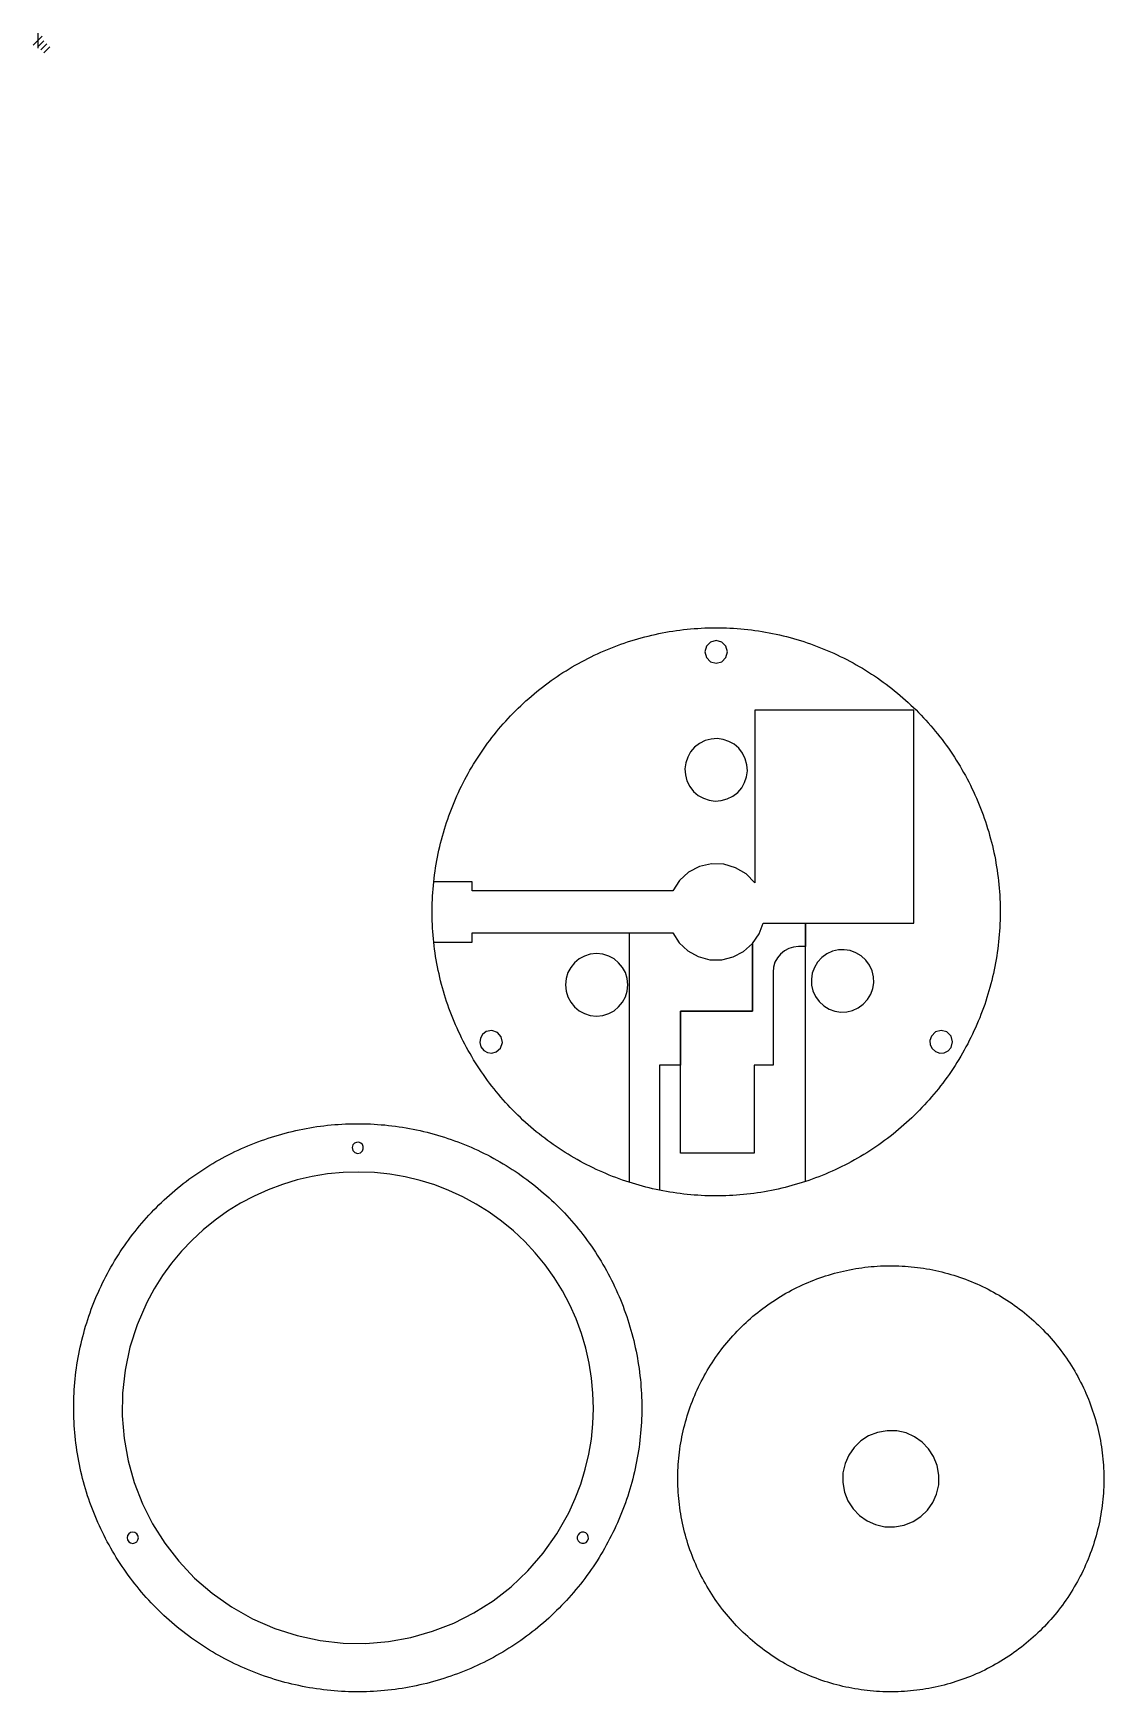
# Model space of a CAD drawing. Extents: x -1 to 188, y 6 to 298.
import ezdxf

# ---------------------------------------------------------------- set-up
doc = ezdxf.new("R2010")
doc.units = 0

msp = doc.modelspace()

# ---------------------------------------------------------------- linework, layer by layer
at = {"layer": 'Layer 1'}
for p, q in [((0, 298.322915), (0, 295.677085)), ((0.793749, 297.793749), (-0.793749, 296.206251)), ((1.058332, 297), (0, 295.941668)), ((1.587498, 296.470834), (0.529166, 295.412502)), ((2.116664, 295.941668), (1.058332, 294.883336)), ((109.337866, 192.622006), (109.955932, 192.746096)), ((109.955932, 192.746096), (110.576909, 192.86119)), ((110.576909, 192.86119), (111.197885, 192.970198)), ((111.197885, 192.970198), (111.820978, 193.07021)), ((111.820978, 193.07021), (112.444865, 193.16202)), ((112.444865, 193.16202), (113.06981, 193.247216)), ((113.06981, 193.247216), (113.696871, 193.323151)), ((113.696871, 193.323151), (114.323933, 193.392208)), ((114.323933, 193.392208), (114.951789, 193.452003)), ((114.951789, 193.452003), (115.580967, 193.505185)), ((115.580967, 193.505185), (116.209881, 193.550164)), ((116.209881, 193.550164), (116.839853, 193.587205)), ((116.839853, 193.587205), (117.469825, 193.616045)), ((117.469825, 193.616045), (118.099797, 193.637211)), ((118.099797, 193.637211), (118.730828, 193.650176)), ((118.730828, 193.650176), (119.361858, 193.655203)), ((119.361858, 193.655203), (119.992888, 193.652028)), ((119.992888, 193.652028), (120.623919, 193.642239)), ((120.623919, 193.642239), (121.253891, 193.623189)), ((121.253891, 193.623189), (121.884921, 193.596201)), ((121.884921, 193.596201), (122.514894, 193.561012)), ((122.514894, 193.561012), (123.143807, 193.519207)), ((123.143807, 193.519207), (123.772721, 193.468143)), ((123.772721, 193.468143), (124.400841, 193.410199)), ((124.400841, 193.410199), (125.028961, 193.34326)), ((125.028961, 193.34326), (125.654965, 193.269177)), ((125.654965, 193.269177), (126.280968, 193.187156)), ((126.280968, 193.187156), (126.904855, 193.097198)), ((126.904855, 193.097198), (127.527948, 192.999037)), ((127.527948, 192.999037), (128.149718, 192.893204)), ((128.149718, 192.893204), (128.770959, 192.779169)), ((128.770959, 192.779169), (129.389818, 192.658254)), ((99.723979, 189.600204), (100.305797, 189.845208)), ((100.305797, 189.845208), (100.889996, 190.083068)), ((100.889996, 190.083068), (101.476841, 190.313255)), ((101.476841, 190.313255), (102.066861, 190.536034)), ((102.066861, 190.536034), (102.659791, 190.752198)), ((102.659791, 190.752198), (103.255897, 190.960161)), ((103.255897, 190.960161), (103.853855, 191.161244)), ((103.853855, 191.161244), (104.454987, 191.354125)), ((104.454987, 191.354125), (105.057972, 191.539068)), ((105.057972, 191.539068), (105.662809, 191.717133)), ((105.662809, 191.717133), (106.27082, 191.88726)), ((106.27082, 191.88726), (106.87989, 192.049184)), ((106.87989, 192.049184), (107.491871, 192.20423)), ((107.491871, 192.20423), (108.10491, 192.351074)), ((108.10491, 192.351074), (108.720859, 192.490244)), ((108.720859, 192.490244), (109.337866, 192.622006)), ((117.724131, 190.397634), (117.456852, 189.400136)), ((118.454351, 191.127854), (117.724131, 190.397634)), ((119.45185, 191.395133), (118.454351, 191.127854)), ((120.449348, 191.127854), (119.45185, 191.395133)), ((121.179568, 190.397634), (120.449348, 191.127854)), ((121.446847, 189.400136), (121.179568, 190.397634)), ((129.389818, 192.658254), (130.006826, 192.529138)), ((130.006826, 192.529138), (130.622775, 192.391026)), ((130.622775, 192.391026), (131.236872, 192.247092)), ((131.236872, 192.247092), (131.849911, 192.094163)), ((131.849911, 192.094163), (132.459775, 191.934091)), ((132.459775, 191.934091), (133.067787, 191.76608)), ((133.067787, 191.76608), (133.673946, 191.590133)), ((133.673946, 191.590133), (134.277725, 191.407041)), ((134.277725, 191.407041), (134.878857, 191.216012)), ((134.878857, 191.216012), (135.477873, 191.018104)), ((135.477873, 191.018104), (136.073714, 190.812259)), ((136.073714, 190.812259), (136.667703, 190.598211)), ((136.667703, 190.598211), (137.258781, 190.37702)), ((137.258781, 190.37702), (137.846949, 190.149214)), ((137.846949, 190.149214), (138.431942, 189.913206)), ((138.431942, 189.913206), (139.01376, 189.670054)), ((94.098944, 186.752233), (94.644779, 187.068145)), ((94.644779, 187.068145), (95.194847, 187.378236)), ((95.194847, 187.378236), (95.747825, 187.680125)), ((95.747825, 187.680125), (96.305831, 187.976194)), ((96.305831, 187.976194), (96.866747, 188.265118)), ((96.866747, 188.265118), (97.430838, 188.546105)), ((97.430838, 188.546105), (97.999956, 188.820213)), ((97.999956, 188.820213), (98.570926, 189.087178)), ((98.570926, 189.087178), (99.145865, 189.347263)), ((99.145865, 189.347263), (99.723979, 189.600204)), ((117.456852, 189.400136), (117.724131, 188.402637)), ((117.724131, 188.402637), (118.454351, 187.672417)), ((118.454351, 187.672417), (119.45185, 187.405138)), ((119.45185, 187.405138), (120.449348, 187.672417)), ((120.449348, 187.672417), (121.179568, 188.402637)), ((121.179568, 188.402637), (121.446847, 189.400136)), ((139.01376, 189.670054), (139.592932, 189.420023)), ((139.592932, 189.420023), (140.16893, 189.162055)), ((140.16893, 189.162055), (140.741752, 188.897207)), ((140.741752, 188.897207), (141.31087, 188.625216)), ((141.31087, 188.625216), (141.876813, 188.345022)), ((141.876813, 188.345022), (142.438787, 188.059008)), ((142.438787, 188.059008), (142.996793, 187.765056)), ((142.996793, 187.765056), (143.551888, 187.465019)), ((143.551888, 187.465019), (144.10275, 187.157045)), ((144.10275, 187.157045), (144.649907, 186.843249)), ((89.378783, 183.602107), (89.884931, 183.97808)), ((89.884931, 183.97808), (90.39584, 184.348232)), ((90.39584, 184.348232), (90.911777, 184.711239)), ((90.911777, 184.711239), (91.431947, 185.068162)), ((91.431947, 185.068162), (91.95688, 185.418205)), ((91.95688, 185.418205), (92.485781, 185.762163)), ((92.485781, 185.762163), (93.019974, 186.099242)), ((93.019974, 186.099242), (93.556813, 186.429177)), ((93.556813, 186.429177), (94.098944, 186.752233)), ((144.649907, 186.843249), (145.192832, 186.521252)), ((145.192832, 186.521252), (145.730729, 186.193169)), ((145.730729, 186.193169), (146.265716, 185.858207)), ((146.265716, 185.858207), (146.79594, 185.516101)), ((146.79594, 185.516101), (147.321931, 185.168174)), ((147.321931, 185.168174), (147.843689, 184.813104)), ((147.843689, 184.813104), (148.360684, 184.452213)), ((148.360684, 184.452213), (148.87371, 184.084178)), ((148.87371, 184.084178), (149.380916, 183.709264)), ((85.972013, 180.794088), (86.44297, 181.213188)), ((86.44297, 181.213188), (86.920013, 181.626202)), ((86.920013, 181.626202), (87.401819, 182.034189)), ((87.401819, 182.034189), (87.887858, 182.435032)), ((87.887858, 182.435032), (88.379982, 182.830054)), ((88.379982, 182.830054), (88.876869, 183.219256)), ((88.876869, 183.219256), (89.378783, 183.602107)), ((149.380916, 183.709264), (149.883888, 183.329058)), ((149.883888, 183.329058), (150.382892, 182.941179)), ((150.382892, 182.941179), (150.87581, 182.548273)), ((150.87581, 182.548273), (151.363701, 182.148224)), ((151.363701, 182.148224), (151.84683, 181.743147)), ((151.84683, 181.743147), (152.324931, 181.331192)), ((152.324931, 181.331192), (152.797741, 180.91315)), ((82.825856, 177.696086), (83.258978, 178.155137)), ((83.258978, 178.155137), (83.696863, 178.609162)), ((83.696863, 178.609162), (84.140834, 179.057101)), ((84.140834, 179.057101), (84.589831, 179.500277)), ((84.589831, 179.500277), (85.045972, 179.937104)), ((85.045972, 179.937104), (85.505817, 180.368109)), ((85.505817, 180.368109), (85.972013, 180.794088)), ((154.243687, 179.145207), (126.253716, 179.145207)), ((126.253716, 179.145207), (126.253716, 148.753087)), ((152.797741, 180.91315), (153.265788, 180.490082)), ((153.265788, 180.490082), (153.72775, 180.060135)), ((153.72775, 180.060135), (154.183891, 179.62516)), ((154.183891, 179.62516), (154.634741, 179.184101)), ((154.243687, 141.655119), (154.243687, 179.145207)), ((154.634741, 179.184101), (155.080828, 178.73722)), ((155.080828, 178.73722), (155.520829, 178.285047)), ((155.520829, 178.285047), (155.954745, 177.827054)), ((80.355974, 174.828271), (80.752848, 175.319072)), ((80.752848, 175.319072), (81.155808, 175.805111)), ((81.155808, 175.805111), (81.563795, 176.285065)), ((81.563795, 176.285065), (81.978926, 176.761049)), ((81.978926, 176.761049), (82.399877, 177.231213)), ((82.399877, 177.231213), (82.825856, 177.696086)), ((155.954745, 177.827054), (156.38284, 177.364034)), ((156.38284, 177.364034), (156.80485, 176.895193)), ((156.80485, 176.895193), (157.221833, 176.42106)), ((157.221833, 176.42106), (157.631672, 175.942165)), ((157.631672, 175.942165), (158.036749, 175.458243)), ((158.036749, 175.458243), (158.434682, 174.968235)), ((78.109929, 171.782127), (78.468968, 172.302032)), ((78.468968, 172.302032), (78.832769, 172.816117)), ((78.832769, 172.816117), (79.204773, 173.327027)), ((79.204773, 173.327027), (79.581804, 173.832116)), ((79.581804, 173.832116), (79.965978, 174.333236)), ((79.965978, 174.333236), (80.355974, 174.828271)), ((115.651255, 172.619393), (114.959386, 171.813814)), ((116.501087, 173.285671), (115.651255, 172.619393)), ((117.496102, 173.784146), (116.501087, 173.285671)), ((118.57058, 174.074026), (117.496102, 173.784146)), ((119.648317, 174.142039), (118.57058, 174.074026)), ((120.700807, 174.000959), (119.648317, 174.142039)), ((121.699546, 173.663562), (120.700807, 174.000959)), ((122.616027, 173.142622), (121.699546, 173.663562)), ((123.421746, 172.450916), (122.616027, 173.142622)), ((124.088196, 171.601218), (123.421746, 172.450916)), ((158.434682, 174.968235), (158.826794, 174.474259)), ((158.826794, 174.474259), (159.21282, 173.975255)), ((159.21282, 173.975255), (159.591703, 173.471224)), ((159.591703, 173.471224), (159.964765, 172.962167)), ((159.964765, 172.962167), (160.331742, 172.448082)), ((160.331742, 172.448082), (160.691839, 171.930028)), ((76.418979, 169.120157), (76.743887, 169.661229)), ((76.743887, 169.661229), (77.07488, 170.198068)), ((77.07488, 170.198068), (77.413811, 170.730144)), ((77.413811, 170.730144), (77.758827, 171.258252)), ((77.758827, 171.258252), (78.109929, 171.782127)), ((114.100662, 169.898768), (113.95937, 168.846306)), ((114.438261, 170.897438), (114.100662, 169.898768)), ((114.959386, 171.813814), (114.438261, 170.897438)), ((124.586872, 170.606304), (124.088196, 171.601218)), ((124.876535, 169.531768), (124.586872, 170.606304)), ((124.94433, 168.454018), (124.876535, 169.531768)), ((160.691839, 171.930028), (161.044793, 171.408271)), ((161.044793, 171.408271), (161.391926, 170.881221)), ((161.391926, 170.881221), (161.731915, 170.349145)), ((161.731915, 170.349145), (162.065819, 169.814158)), ((162.065819, 169.814158), (162.392843, 169.274144)), ((74.898949, 166.357117), (75.188932, 166.917239)), ((75.188932, 166.917239), (75.485794, 167.473128)), ((75.485794, 167.473128), (75.7898, 168.026106)), ((75.7898, 168.026106), (76.10095, 168.575116)), ((76.10095, 168.575116), (76.418979, 169.120157)), ((113.95937, 168.846306), (114.027164, 167.768555)), ((114.027164, 167.768555), (114.316827, 166.694019)), ((114.316827, 166.694019), (114.815503, 165.699105)), ((124.465438, 166.402885), (124.803037, 167.401556)), ((124.803037, 167.401556), (124.94433, 168.454018)), ((162.392843, 169.274144), (162.712724, 168.730162)), ((162.712724, 168.730162), (163.025726, 168.183269)), ((163.025726, 168.183269), (163.331848, 167.631084)), ((163.331848, 167.631084), (163.630827, 167.075195)), ((163.630827, 167.075195), (163.922662, 166.516131)), ((163.922662, 166.516131), (164.207883, 165.953098)), ((73.555926, 163.50306), (73.809926, 164.080115)), ((73.809926, 164.080115), (74.071863, 164.65426)), ((74.071863, 164.65426), (74.339886, 165.225231)), ((74.339886, 165.225231), (74.615846, 165.79329)), ((74.615846, 165.79329), (74.898949, 166.357117)), ((114.815503, 165.699105), (115.481953, 164.849407)), ((115.481953, 164.849407), (116.287672, 164.157701)), ((116.287672, 164.157701), (117.204153, 163.636762)), ((117.204153, 163.636762), (118.202892, 163.299364)), ((120.333119, 163.226297), (121.407597, 163.516177)), ((121.407597, 163.516177), (122.402612, 164.014652)), ((122.402612, 164.014652), (123.252444, 164.680931)), ((123.252444, 164.680931), (123.944313, 165.486509)), ((123.944313, 165.486509), (124.465438, 166.402885)), ((164.207883, 165.953098), (164.484901, 165.387155)), ((164.484901, 165.387155), (164.755834, 164.817244)), ((164.755834, 164.817244), (165.019888, 164.244157)), ((165.019888, 164.244157), (165.27574, 163.667101)), ((165.27574, 163.667101), (165.524712, 163.087135)), ((72.395994, 160.570157), (72.612952, 161.162294)), ((72.612952, 161.162294), (72.837848, 161.75205)), ((72.837848, 161.75205), (73.069887, 162.338101)), ((73.069887, 162.338101), (73.308806, 162.9223)), ((73.308806, 162.9223), (73.555926, 163.50306)), ((118.202892, 163.299364), (119.255382, 163.158284)), ((119.255382, 163.158284), (120.333119, 163.226297)), ((165.524712, 163.087135), (165.765747, 162.505053)), ((165.765747, 162.505053), (165.999903, 161.919266)), ((165.999903, 161.919266), (166.226916, 161.33004)), ((166.226916, 161.33004), (166.445726, 160.738168)), ((166.445726, 160.738168), (166.657921, 160.144179)), ((71.422858, 157.570051), (71.601981, 158.175152)), ((71.601981, 158.175152), (71.789041, 158.777078)), ((71.789041, 158.777078), (71.984038, 159.377153)), ((71.984038, 159.377153), (72.185915, 159.97511)), ((72.185915, 159.97511), (72.395994, 160.570157)), ((166.657921, 160.144179), (166.862709, 159.547279)), ((166.862709, 159.547279), (167.058765, 158.948264)), ((167.058765, 158.948264), (167.248735, 158.346073)), ((167.248735, 158.346073), (167.42971, 157.742294)), ((167.42971, 157.742294), (167.603806, 157.135076)), ((70.641015, 154.514117), (70.782038, 155.129272)), ((70.782038, 155.129272), (70.930998, 155.742047)), ((70.930998, 155.742047), (71.086838, 156.353233)), ((71.086838, 156.353233), (71.250879, 156.963097)), ((71.250879, 156.963097), (71.422858, 157.570051)), ((167.603806, 157.135076), (167.770757, 156.527064)), ((167.770757, 156.527064), (167.928713, 155.916142)), ((167.928713, 155.916142), (168.07979, 155.303104)), ((168.07979, 155.303104), (168.222665, 154.689271)), ((70.052847, 151.415056), (70.154976, 152.038149)), ((70.154976, 152.038149), (70.265043, 152.659126)), ((70.265043, 152.659126), (70.381988, 153.279308)), ((70.381988, 153.279308), (70.50793, 153.897109)), ((70.50793, 153.897109), (70.641015, 154.514117)), ((118.629904, 152.105422), (116.500209, 151.616461)), ((120.813882, 152.035289), (118.629904, 152.105422)), ((122.876137, 151.424011), (120.813882, 152.035289)), ((168.222665, 154.689271), (168.358661, 154.073057)), ((168.358661, 154.073057), (168.485661, 153.455256)), ((168.485661, 153.455256), (168.605781, 152.836132)), ((168.605781, 152.836132), (168.7177, 152.215155)), ((168.7177, 152.215155), (168.821681, 151.592062)), ((69.661793, 148.291125), (69.72397, 148.914218)), ((69.72397, 148.914218), (69.794879, 149.540221)), ((69.725823, 148.910249), (69.72397, 148.914218)), ((69.728998, 148.908132), (69.725823, 148.910249)), ((76.524018, 148.908132), (69.728998, 148.908132)), ((69.794879, 149.540221), (69.872931, 150.167283)), ((69.872931, 150.167283), (69.95892, 150.792228)), ((69.95892, 150.792228), (70.052847, 151.415056)), ((76.524018, 147.350268), (76.524018, 148.908132)), ((112.999105, 149.176737), (111.802954, 147.348103)), ((114.594067, 150.619878), (112.999105, 149.176737)), ((116.500209, 151.616461), (114.594067, 150.619878)), ((124.718929, 150.314653), (122.876137, 151.424011)), ((126.244519, 148.750282), (124.718929, 150.314653)), ((168.821681, 151.592062), (168.917725, 150.969234)), ((168.917725, 150.969234), (169.006889, 150.344289)), ((169.006889, 150.344289), (169.086793, 149.718286)), ((169.086793, 149.718286), (169.159818, 149.092282)), ((169.159818, 149.092282), (169.224906, 148.464162)), ((69.49299, 145.795313), (69.522887, 146.420258)), ((69.522887, 146.420258), (69.561781, 147.044145)), ((69.561781, 147.044145), (69.607819, 147.668296)), ((69.607819, 147.668296), (69.661793, 148.291125)), ((76.52587, 147.346299), (76.524018, 147.350268)), ((76.528781, 147.345241), (76.52587, 147.346299)), ((111.798753, 147.345241), (76.528781, 147.345241)), ((111.80378, 147.348151), (111.798753, 147.345241)), ((126.250806, 148.74806), (126.24472, 148.750176)), ((126.253716, 148.753087), (126.250806, 148.74806)), ((169.224906, 148.464162), (169.280733, 147.836307)), ((169.280733, 147.836307), (169.32968, 147.207128)), ((169.32968, 147.207128), (169.370691, 146.577156)), ((169.370691, 146.577156), (169.403764, 145.947184)), ((69.446952, 143.919155), (69.45489, 144.545159)), ((69.44801, 143.293152), (69.446952, 143.919155)), ((69.455948, 142.668207), (69.44801, 143.293152)), ((69.45489, 144.545159), (69.469971, 145.170104)), ((69.469971, 145.170104), (69.49299, 145.795313)), ((169.403764, 145.947184), (169.428899, 145.317212)), ((169.428899, 145.317212), (169.445832, 144.686181)), ((169.445832, 144.686181), (169.454828, 144.055151)), ((169.455887, 143.424121), (169.449801, 142.794148)), ((169.454828, 144.055151), (169.455887, 143.424121)), ((69.471823, 142.043262), (69.455948, 142.668207)), ((69.4959, 141.418317), (69.471823, 142.043262)), ((69.527914, 140.793107), (69.4959, 141.418317)), ((69.567867, 140.16922), (69.527914, 140.793107)), ((69.614962, 139.545069), (69.567867, 140.16922)), ((126.999569, 139.751889), (127.708221, 141.650898)), ((127.707864, 141.65115), (127.709716, 141.654325)), ((127.709716, 141.654325), (127.712891, 141.655119)), ((127.712891, 141.655119), (135.157728, 141.655119)), ((135.152701, 141.650092), (135.153759, 141.654325)), ((135.152701, 123.104146), (135.152701, 141.650092)), ((135.153759, 141.654325), (135.157728, 141.655119)), ((135.157728, 141.655119), (154.243687, 141.655119)), ((135.157728, 141.655119), (135.161961, 141.654325)), ((135.161961, 141.654325), (135.162755, 141.650092)), ((135.162755, 141.650092), (135.162755, 137.547203)), ((169.34291, 140.272143), (169.295814, 139.643229)), ((169.380745, 140.902115), (169.34291, 140.272143)), ((169.411701, 141.532088), (169.380745, 140.902115)), ((169.43472, 142.163118), (169.411701, 141.532088)), ((169.449801, 142.794148), (169.43472, 142.163118)), ((69.670789, 138.922241), (69.614962, 139.545069)), ((69.734025, 138.299148), (69.670789, 138.922241)), ((69.734025, 138.299148), (69.734818, 138.303117)), ((69.804933, 137.674203), (69.734025, 138.299148)), ((69.734818, 138.303117), (69.738787, 138.305233)), ((69.738787, 138.305233), (76.524018, 138.305233)), ((69.884043, 137.050316), (69.804933, 137.674203)), ((76.524018, 139.950146), (76.52587, 139.954115)), ((76.524018, 138.305233), (76.524018, 139.950146)), ((76.52587, 139.954115), (76.528781, 139.955173)), ((76.528781, 139.955173), (104.15786, 139.955173)), ((104.15786, 139.955173), (104.161829, 139.954115)), ((104.15786, 139.955173), (111.798753, 139.955173)), ((104.161829, 139.954115), (104.162888, 139.950146)), ((104.162888, 139.950146), (104.162888, 96.046301)), ((111.798753, 139.955173), (111.80378, 139.952262)), ((111.802957, 139.952277), (112.948636, 138.183167)), ((112.948636, 138.183167), (114.469621, 136.768899)), ((124.291038, 136.668809), (125.860713, 138.075384)), ((125.859752, 138.072136), (125.86081, 138.075311)), ((125.859752, 126.155317), (125.859752, 138.072136)), ((125.86081, 138.075311), (125.866896, 138.077163)), ((125.861218, 138.074815), (126.999569, 139.751889)), ((125.866896, 138.077163), (125.869806, 138.072136)), ((125.869806, 138.072136), (125.869806, 126.15029)), ((133.080806, 137.455033), (132.241671, 137.20004)), ((133.961831, 137.542201), (133.080806, 137.455033)), ((135.157728, 137.542176), (133.961812, 137.542176)), ((135.161961, 137.543234), (135.157728, 137.542176)), ((135.162755, 137.547203), (135.161961, 137.543234)), ((169.108754, 137.761251), (169.030702, 137.136306)), ((169.178868, 138.387254), (169.108754, 137.761251)), ((169.241839, 139.015109), (169.178868, 138.387254)), ((169.295814, 139.643229), (169.241839, 139.015109)), ((69.970826, 136.427223), (69.884043, 137.050316)), ((70.065812, 135.805188), (69.970826, 136.427223)), ((70.167941, 135.185271), (70.065812, 135.805188)), ((70.278801, 134.565088), (70.167941, 135.185271)), ((70.396805, 133.947287), (70.278801, 134.565088)), ((94.514329, 134.689756), (93.843342, 133.876512)), ((95.327573, 135.360744), (94.514329, 134.689756)), ((96.260977, 135.867379), (95.327573, 135.360744)), ((97.292443, 136.187564), (96.260977, 135.867379)), ((98.399876, 136.299203), (97.292443, 136.187564)), ((99.507309, 136.187564), (98.399876, 136.299203)), ((100.538775, 135.867379), (99.507309, 136.187564)), ((101.472179, 135.360744), (100.538775, 135.867379)), ((102.285423, 134.689756), (101.472179, 135.360744)), ((102.95641, 133.876512), (102.285423, 134.689756)), ((114.469621, 136.768899), (116.288193, 135.765731)), ((116.288193, 135.765731), (118.326634, 135.229921)), ((118.326634, 135.229921), (120.434243, 135.212179)), ((120.434243, 135.212179), (122.452296, 135.703108)), ((122.452296, 135.703108), (124.291038, 136.668809)), ((129.808998, 134.767366), (129.554005, 133.928231)), ((130.222049, 135.541032), (129.808998, 134.767366)), ((130.78339, 136.225648), (130.222049, 135.541032)), ((131.468006, 136.786989), (130.78339, 136.225648)), ((132.241671, 137.20004), (131.468006, 136.786989)), ((137.292568, 134.778182), (136.735562, 133.852917)), ((138.045025, 135.598303), (137.292568, 134.778182)), ((138.946025, 136.251746), (138.045025, 135.598303)), ((139.929061, 136.698971), (138.946025, 136.251746)), ((140.962938, 136.941771), (139.929061, 136.698971)), ((142.016461, 136.98194), (140.962938, 136.941771)), ((143.058435, 136.821272), (142.016461, 136.98194)), ((144.057666, 136.46156), (143.058435, 136.821272)), ((144.982957, 135.904599), (144.057666, 136.46156)), ((145.803114, 135.152182), (144.982957, 135.904599)), ((146.456514, 134.25115), (145.803114, 135.152182)), ((168.639913, 134.649225), (168.522702, 134.030101)), ((168.748656, 135.269143), (168.639913, 134.649225)), ((168.850785, 135.89012), (168.748656, 135.269143)), ((168.944712, 136.513213), (168.850785, 135.89012)), ((169.030702, 137.136306), (168.944712, 136.513213)), ((70.523011, 133.331337), (70.396805, 133.947287)), ((70.65689, 132.716182), (70.523011, 133.331337)), ((70.797913, 132.103143), (70.65689, 132.716182)), ((70.946873, 131.492221), (70.797913, 132.103143)), ((71.104035, 130.883151), (70.946873, 131.492221)), ((93.016522, 131.911642), (92.904883, 130.804209)), ((93.336707, 132.943109), (93.016522, 131.911642)), ((93.843342, 133.876512), (93.336707, 132.943109)), ((103.463045, 132.943109), (102.95641, 133.876512)), ((103.78323, 131.911642), (103.463045, 132.943109)), ((103.894869, 130.804209), (103.78323, 131.911642)), ((129.466812, 133.047175), (129.466812, 116.691183)), ((129.554005, 133.928231), (129.466837, 133.047207)), ((136.375802, 132.853705), (136.215083, 131.811738)), ((136.215083, 131.811738), (136.255201, 130.758213)), ((136.735562, 133.852917), (136.375802, 132.853705)), ((146.903692, 133.268093), (146.456514, 134.25115)), ((147.146441, 132.234204), (146.903692, 133.268093)), ((147.186559, 131.180679), (147.146441, 132.234204)), ((167.975809, 131.572125), (167.819705, 130.962261)), ((168.123711, 132.184106), (167.975809, 131.572125)), ((168.264734, 132.798203), (168.123711, 132.184106)), ((168.397819, 133.413094), (168.264734, 132.798203)), ((168.522702, 134.030101), (168.397819, 133.413094)), ((71.267812, 130.275139), (71.104035, 130.883151)), ((71.44085, 129.670302), (71.267812, 130.275139)), ((71.619972, 129.067318), (71.44085, 129.670302)), ((71.807032, 128.467244), (71.619972, 129.067318)), ((92.904883, 130.804209), (93.016522, 129.696777)), ((93.016522, 129.696777), (93.336707, 128.66531)), ((93.336707, 128.66531), (93.843342, 127.731907)), ((102.95641, 127.731907), (103.463045, 128.66531)), ((103.463045, 128.66531), (103.78323, 129.696777)), ((103.78323, 129.696777), (103.894869, 130.804209)), ((136.255201, 130.758213), (136.497951, 129.724324)), ((136.497951, 129.724324), (136.945129, 128.741267)), ((136.945129, 128.741267), (137.598529, 127.840235)), ((146.109074, 128.214235), (146.666081, 129.1395)), ((146.666081, 129.1395), (147.025841, 130.138713)), ((147.025841, 130.138713), (147.186559, 131.180679)), ((167.119883, 128.543179), (166.925679, 127.944163)), ((167.306679, 129.144311), (167.119883, 128.543179)), ((167.484743, 129.74809), (167.306679, 129.144311)), ((167.656722, 130.35425), (167.484743, 129.74809)), ((167.819705, 130.962261), (167.656722, 130.35425)), ((72.00203, 127.869286), (71.807032, 128.467244)), ((72.204965, 127.27318), (72.00203, 127.869286)), ((72.413986, 126.68025), (72.204965, 127.27318)), ((72.632002, 126.089172), (72.413986, 126.68025)), ((72.855839, 125.502326), (72.632002, 126.089172)), ((93.843342, 127.731907), (94.514329, 126.918663)), ((94.514329, 126.918663), (95.327573, 126.247675)), ((95.327573, 126.247675), (96.260977, 125.74104)), ((96.260977, 125.74104), (97.292443, 125.420855)), ((99.507309, 125.420855), (100.538775, 125.74104)), ((100.538775, 125.74104), (101.472179, 126.247675)), ((101.472179, 126.247675), (102.285423, 126.918663)), ((102.285423, 126.918663), (102.95641, 127.731907)), ((113.159768, 126.15029), (113.160826, 126.154259)), ((113.159768, 101.150372), (113.159768, 126.15029)), ((113.160826, 126.154259), (113.164795, 126.155317)), ((113.164795, 126.155317), (125.859752, 126.155317)), ((125.864779, 126.145263), (113.169822, 126.145263)), ((113.169822, 126.145263), (113.169822, 116.691183)), ((125.868748, 126.146321), (125.864779, 126.145263)), ((125.869806, 126.15029), (125.868748, 126.146321)), ((137.598529, 127.840235), (138.418686, 127.087818)), ((138.418686, 127.087818), (139.343977, 126.530857)), ((139.343977, 126.530857), (140.343208, 126.171145)), ((140.343208, 126.171145), (141.385182, 126.010477)), ((141.385182, 126.010477), (142.438705, 126.050646)), ((142.438705, 126.050646), (143.472582, 126.293446)), ((143.472582, 126.293446), (144.455618, 126.740671)), ((144.455618, 126.740671), (145.356618, 127.394114)), ((145.356618, 127.394114), (146.109074, 128.214235)), ((166.07478, 125.574293), (165.843799, 124.988242)), ((166.298882, 126.162196), (166.07478, 125.574293)), ((166.51584, 126.753275), (166.298882, 126.162196)), ((166.724861, 127.347264), (166.51584, 126.753275)), ((166.925679, 127.944163), (166.724861, 127.347264)), ((73.087879, 124.917333), (72.855839, 125.502326)), ((73.327856, 124.335251), (73.087879, 124.917333)), ((73.573918, 123.756343), (73.327856, 124.335251)), ((73.827917, 123.18114), (73.573918, 123.756343)), ((74.088796, 122.608318), (73.827917, 123.18114)), ((79.964449, 122.765744), (78.951296, 122.56584)), ((80.941818, 122.43229), (79.964449, 122.765744)), ((97.292443, 125.420855), (98.399876, 125.309216)), ((98.399876, 125.309216), (99.507309, 125.420855)), ((135.152701, 96.181238), (135.152701, 123.104146)), ((159.07182, 122.770219), (158.074318, 122.50295)), ((160.069316, 122.50293), (159.07182, 122.770219)), ((164.845792, 122.676315), (164.57777, 122.106139)), ((165.105877, 123.249138), (164.845792, 122.676315)), ((165.358819, 123.826193), (165.105877, 123.249138)), ((165.604881, 124.405101), (165.358819, 123.826193)), ((165.843799, 124.988242), (165.604881, 124.405101)), ((74.357877, 122.0392), (74.088796, 122.608318)), ((74.632779, 121.474315), (74.357877, 122.0392)), ((74.915883, 120.912341), (74.632779, 121.474315)), ((75.204807, 120.353277), (74.915883, 120.912341)), ((75.501934, 119.798182), (75.204807, 120.353277)), ((75.804882, 119.24732), (75.501934, 119.798182)), ((77.942768, 121.419406), (77.838616, 120.661731)), ((77.838616, 120.661731), (78.040282, 119.895619)), ((78.32343, 122.082743), (77.942768, 121.419406)), ((78.040282, 119.895619), (78.523379, 119.267753)), ((78.951296, 122.56584), (78.32343, 122.082743)), ((81.621517, 121.654826), (80.941818, 122.43229)), ((81.487967, 119.664303), (81.821422, 120.641672)), ((81.821422, 120.641672), (81.621517, 121.654826)), ((157.344091, 121.772738), (157.091585, 121.021846)), ((157.091585, 121.021846), (157.144775, 120.258898)), ((157.144775, 120.258898), (157.480171, 119.571564)), ((158.074318, 122.50295), (157.344091, 121.772738)), ((160.799528, 121.772703), (160.069316, 122.50293)), ((160.275458, 119.183594), (160.799508, 119.777706)), ((160.799508, 119.777706), (161.066797, 120.775202)), ((161.066797, 120.775202), (160.799528, 121.772703)), ((163.43583, 119.862211), (163.132882, 119.310291)), ((163.731898, 120.417306), (163.43583, 119.862211)), ((164.020823, 120.977163), (163.731898, 120.417306)), ((164.302868, 121.540196), (164.020823, 120.977163)), ((164.57777, 122.106139), (164.302868, 121.540196)), ((76.116031, 118.700162), (75.804882, 119.24732)), ((76.433002, 118.157238), (76.116031, 118.700162)), ((76.756851, 117.618282), (76.433002, 118.157238)), ((77.087845, 117.083295), (76.756851, 117.618282)), ((77.425982, 116.552277), (77.087845, 117.083295)), ((78.523379, 119.267753), (79.186715, 118.88709)), ((79.186715, 118.88709), (79.94439, 118.782938)), ((79.94439, 118.782938), (80.710503, 118.984604)), ((80.710503, 118.984604), (81.487967, 119.664303)), ((157.480171, 119.571564), (158.074284, 119.047514)), ((158.074284, 119.047514), (158.825175, 118.795007)), ((158.825175, 118.795007), (159.588124, 118.848197)), ((159.588124, 118.848197), (160.275458, 119.183594)), ((161.851771, 117.142297), (161.514692, 116.610221)), ((162.182764, 117.678343), (161.851771, 117.142297)), ((162.50582, 118.218356), (162.182764, 117.678343)), ((162.822791, 118.762339), (162.50582, 118.218356)), ((163.132882, 119.310291), (162.822791, 118.762339)), ((77.767029, 116.029197), (77.425982, 116.552277)), ((78.116014, 115.510349), (77.767029, 116.029197)), ((78.47082, 114.996265), (78.116014, 115.510349)), ((78.831976, 114.486149), (78.47082, 114.996265)), ((79.200011, 113.981324), (78.831976, 114.486149)), ((79.572808, 113.480204), (79.200011, 113.981324)), ((113.164795, 116.686156), (109.467777, 116.686156)), ((109.467777, 116.686156), (109.467777, 94.658299)), ((113.168764, 116.687215), (113.164795, 116.686156)), ((113.169822, 116.691183), (113.168764, 116.687215)), ((129.461785, 116.686156), (126.169843, 116.686156)), ((126.169843, 116.686156), (126.169843, 101.150372)), ((129.465754, 116.687215), (129.461785, 116.686156)), ((129.466812, 116.691183), (129.465754, 116.687215)), ((159.730874, 114.017308), (159.353843, 113.512219)), ((160.100761, 114.527159), (159.730874, 114.017308)), ((160.463769, 115.041244), (160.100761, 114.527159)), ((160.820691, 115.559297), (160.463769, 115.041244)), ((161.170734, 116.082113), (160.820691, 115.559297)), ((161.514692, 116.610221), (161.170734, 116.082113)), ((79.953014, 112.984111), (79.572808, 113.480204)), ((80.339834, 112.49331), (79.953014, 112.984111)), ((80.731946, 112.007271), (80.339834, 112.49331)), ((81.129879, 111.526259), (80.731946, 112.007271)), ((81.534956, 111.049216), (81.129879, 111.526259)), ((81.944795, 110.578258), (81.534956, 111.049216)), ((157.378731, 111.061122), (156.965717, 110.586195)), ((157.785924, 111.542134), (157.378731, 111.061122)), ((158.187826, 112.027114), (157.785924, 111.542134)), ((158.582848, 112.517122), (158.187826, 112.027114)), ((158.971785, 113.012157), (158.582848, 112.517122)), ((159.353843, 113.512219), (158.971785, 113.012157)), ((82.360984, 110.112327), (81.944795, 110.578258)), ((82.782994, 109.651159), (82.360984, 110.112327)), ((83.210824, 109.196341), (82.782994, 109.651159)), ((83.643947, 108.746285), (83.210824, 109.196341)), ((84.08289, 108.301256), (83.643947, 108.746285)), ((84.527919, 107.862313), (84.08289, 108.301256)), ((154.810688, 108.292261), (154.362749, 107.849349)), ((155.253865, 108.7402), (154.810688, 108.292261)), ((155.689898, 109.193166), (155.253865, 108.7402)), ((156.120903, 109.652217), (155.689898, 109.193166)), ((156.545824, 110.117354), (156.120903, 109.652217)), ((156.965717, 110.586195), (156.545824, 110.117354)), ((44.816921, 105.007198), (45.431812, 105.149279)), ((45.431812, 105.149279), (46.048819, 105.282364)), ((46.048819, 105.282364), (46.666885, 105.409364)), ((46.666885, 105.409364), (47.287068, 105.527368)), ((47.287068, 105.527368), (47.908044, 105.63717)), ((47.908044, 105.63717), (48.529814, 105.740358)), ((48.529814, 105.740358), (49.153965, 105.835343)), ((49.153965, 105.835343), (49.77891, 105.921332)), ((49.77891, 105.921332), (50.404914, 106.000178)), ((50.404914, 106.000178), (51.031975, 106.071351)), ((51.031975, 106.071351), (51.659831, 106.135115)), ((51.659831, 106.135115), (52.287951, 106.190149)), ((52.287951, 106.190149), (52.916865, 106.237244)), ((52.916865, 106.237244), (53.546837, 106.276138)), ((53.546837, 106.276138), (54.176809, 106.308153)), ((54.176809, 106.308153), (54.807046, 106.331171)), ((54.807046, 106.331171), (55.437811, 106.347311)), ((55.437811, 106.347311), (56.068842, 106.35419)), ((56.068842, 106.35419), (56.699872, 106.35419)), ((56.699872, 106.35419), (57.330903, 106.345194)), ((57.330903, 106.345194), (57.960875, 106.329319)), ((57.960875, 106.329319), (58.591905, 106.305242)), ((58.591905, 106.305242), (59.221877, 106.272169)), ((59.221877, 106.272169), (59.85185, 106.232217)), ((59.85185, 106.232217), (60.481028, 106.184328)), ((60.481028, 106.184328), (61.108883, 106.128236)), ((61.108883, 106.128236), (61.737003, 106.064207)), ((61.737003, 106.064207), (62.363007, 105.992241)), ((62.363007, 105.992241), (62.98901, 105.912337)), ((62.98901, 105.912337), (63.613955, 105.825289)), ((63.613955, 105.825289), (64.237842, 105.729245)), ((64.237842, 105.729245), (64.859877, 105.626322)), ((64.859877, 105.626322), (65.480853, 105.514139)), ((65.480853, 105.514139), (66.101035, 105.395341)), ((66.101035, 105.395341), (66.718837, 105.268342)), ((66.718837, 105.268342), (67.334786, 105.134198)), ((67.334786, 105.134198), (67.949941, 104.991323)), ((84.976916, 107.428133), (84.527919, 107.862313)), ((85.432792, 107.000302), (84.976916, 107.428133)), ((85.892902, 106.578292), (85.432792, 107.000302)), ((86.358833, 106.162368), (85.892902, 106.578292)), ((86.829791, 105.751206), (86.358833, 106.162368)), ((87.305775, 105.346129), (86.829791, 105.751206)), ((87.786787, 104.948196), (87.305775, 105.346129)), ((151.561874, 105.317289), (151.075835, 104.915123)), ((152.041827, 105.724218), (151.561874, 105.317289)), ((152.516754, 106.137232), (152.041827, 105.724218)), ((152.985859, 106.556332), (152.516754, 106.137232)), ((153.450732, 106.98231), (152.985859, 106.556332)), ((153.909783, 107.413316), (153.450732, 106.98231)), ((154.362749, 107.849349), (153.909783, 107.413316)), ((35.870046, 101.969256), (36.446837, 102.223256)), ((36.446837, 102.223256), (37.027068, 102.47117)), ((37.027068, 102.47117), (37.611003, 102.711147)), ((37.611003, 102.711147), (38.197054, 102.944244)), ((38.197054, 102.944244), (38.786016, 103.16914)), ((38.786016, 103.16914), (39.377888, 103.387156)), ((39.377888, 103.387156), (39.972935, 103.597235)), ((39.972935, 103.597235), (40.570893, 103.80017)), ((40.570893, 103.80017), (41.170967, 103.995168)), ((41.170967, 103.995168), (41.772893, 104.183287)), ((41.772893, 104.183287), (42.377995, 104.363203)), ((42.377995, 104.363203), (42.98389, 104.53624)), ((42.98389, 104.53624), (43.59296, 104.700282)), ((43.59296, 104.700282), (44.203882, 104.858238)), ((44.203882, 104.858238), (44.816921, 105.007198)), ((55.509975, 102.633631), (55.355661, 102.14214)), ((55.783622, 102.918534), (55.509975, 102.633631)), ((56.133138, 103.071121), (55.783622, 102.918534)), ((56.514367, 103.08154), (56.133138, 103.071121)), ((56.883153, 102.939944), (56.514367, 103.08154)), ((57.168139, 102.666384), (56.883153, 102.939944)), ((57.320832, 102.316914), (57.168139, 102.666384)), ((57.331367, 101.935688), (57.320832, 102.316914)), ((67.949941, 104.991323), (68.561922, 104.841305)), ((68.561922, 104.841305), (69.172844, 104.683349)), ((69.172844, 104.683349), (69.781914, 104.51719)), ((69.781914, 104.51719), (70.387809, 104.344153)), ((70.387809, 104.344153), (70.992911, 104.163178)), ((70.992911, 104.163178), (71.594837, 103.974266)), ((71.594837, 103.974266), (72.194911, 103.77821)), ((72.194911, 103.77821), (72.79181, 103.575275)), ((72.79181, 103.575275), (73.385799, 103.363344)), ((73.385799, 103.363344), (73.977936, 103.145328)), ((73.977936, 103.145328), (74.566898, 102.919374)), ((74.566898, 102.919374), (75.152949, 102.685218)), ((75.152949, 102.685218), (75.735825, 102.444183)), ((75.735825, 102.444183), (76.315791, 102.196268)), ((76.315791, 102.196268), (76.892847, 101.940152)), ((88.272826, 104.55529), (87.786787, 104.948196)), ((88.763892, 104.169264), (88.272826, 104.55529)), ((89.259985, 103.788264), (88.763892, 104.169264)), ((89.759783, 103.414144), (89.259985, 103.788264)), ((90.26593, 103.046374), (89.759783, 103.414144)), ((90.774988, 102.685218), (90.26593, 103.046374)), ((91.288808, 102.330147), (90.774988, 102.685218)), ((91.80792, 101.981162), (91.288808, 102.330147)), ((147.543916, 102.282258), (147.020836, 101.931156)), ((148.062763, 102.63918), (147.543916, 102.282258)), ((148.576848, 103.002188), (148.062763, 102.63918)), ((149.085906, 103.37234), (148.576848, 103.002188)), ((149.59073, 103.749371), (149.085906, 103.37234)), ((150.090792, 104.131164), (149.59073, 103.749371)), ((150.585827, 104.520365), (150.090792, 104.131164)), ((151.075835, 104.915123), (150.585827, 104.520365)), ((30.291843, 99.02921), (30.832915, 99.354118)), ((30.832915, 99.354118), (31.376898, 99.673205)), ((31.376898, 99.673205), (31.925908, 99.984354)), ((31.925908, 99.984354), (32.477828, 100.289154)), ((32.477828, 100.289154), (33.03504, 100.587339)), ((33.03504, 100.587339), (33.594897, 100.877322)), ((33.594897, 100.877322), (34.15793, 101.16122)), ((34.15793, 101.16122), (34.724931, 101.43718)), ((34.724931, 101.43718), (35.295901, 101.707319)), ((35.295901, 101.707319), (35.870046, 101.969256)), ((55.355661, 102.14214), (55.467818, 101.639351)), ((55.467818, 101.639351), (55.816381, 101.260036)), ((55.816381, 101.260036), (56.307919, 101.105872)), ((56.307919, 101.105872), (56.810674, 101.218181)), ((56.810674, 101.218181), (57.189883, 101.56686)), ((57.189883, 101.56686), (57.331367, 101.935688)), ((76.892847, 101.940152), (77.466992, 101.678215)), ((77.466992, 101.678215), (78.036904, 101.40834)), ((78.036904, 101.40834), (78.602847, 101.130263)), ((78.602847, 101.130263), (79.166938, 100.846366)), ((79.166938, 100.846366), (79.726002, 100.555325)), ((79.726002, 100.555325), (80.281891, 100.256346)), ((80.281891, 100.256346), (80.833811, 99.951282)), ((80.833811, 99.951282), (81.382027, 99.63828)), ((81.382027, 99.63828), (81.926009, 99.319193)), ((81.926009, 99.319193), (82.466817, 98.993227)), ((92.331, 101.639321), (91.80792, 101.981162)), ((92.857785, 101.303301), (92.331, 101.639321)), ((93.388803, 100.974159), (92.857785, 101.303301)), ((93.92379, 100.652162), (93.388803, 100.974159)), ((94.46301, 100.33625), (93.92379, 100.652162)), ((95.005934, 100.027217), (94.46301, 100.33625)), ((95.552828, 99.725328), (95.005934, 100.027217)), ((96.103954, 99.430318), (95.552828, 99.725328)), ((96.657991, 99.142187), (96.103954, 99.430318)), ((113.160826, 101.146138), (113.159768, 101.150372)), ((113.164795, 101.145345), (113.160826, 101.146138)), ((126.164816, 101.145345), (113.164795, 101.145345)), ((126.168785, 101.146138), (126.164816, 101.145345)), ((126.169843, 101.150372), (126.168785, 101.146138)), ((142.685908, 99.371316), (142.125786, 99.082126)), ((143.241797, 99.667119), (142.685908, 99.371316)), ((143.792923, 99.970332), (143.241797, 99.667119)), ((144.340874, 100.280158), (143.792923, 99.970332)), ((144.885915, 100.596335), (144.340874, 100.280158)), ((145.425929, 100.920185), (144.885915, 100.596335)), ((145.96171, 101.25012), (145.425929, 100.920185)), ((146.492728, 101.588257), (145.96171, 101.25012)), ((147.020836, 101.931156), (146.492728, 101.588257)), ((26.123973, 96.186265), (26.628956, 96.564355)), ((26.628956, 96.564355), (27.139072, 96.936358)), ((27.139072, 96.936358), (27.652892, 97.301218)), ((27.652892, 97.301218), (28.172004, 97.660257)), ((28.172004, 97.660257), (28.695878, 98.012153)), ((28.695878, 98.012153), (29.223986, 98.358227)), ((29.223986, 98.358227), (29.756063, 98.697158)), ((29.756063, 98.697158), (30.291843, 99.02921)), ((45.684236, 96.452101), (43.086702, 95.669452)), ((48.341314, 97.06581), (45.684236, 96.452101)), ((51.050658, 97.505761), (48.341314, 97.06581)), ((53.80499, 97.767135), (51.050658, 97.505761)), ((56.570602, 97.844945), (53.80499, 97.767135)), ((59.313427, 97.740013), (56.570602, 97.844945)), ((62.025653, 97.456231), (59.313427, 97.740013)), ((64.699467, 96.997491), (62.025653, 97.456231)), ((67.327057, 96.367686), (64.699467, 96.997491)), ((69.900612, 95.570708), (67.327057, 96.367686)), ((82.466817, 98.993227), (83.001804, 98.660381)), ((83.001804, 98.660381), (83.53388, 98.321186)), ((83.53388, 98.321186), (84.06093, 97.974317)), ((84.06093, 97.974317), (84.58401, 97.621364)), ((84.58401, 97.621364), (85.102857, 97.262325)), ((85.102857, 97.262325), (85.616942, 96.896142)), ((85.616942, 96.896142), (86.126, 96.523344)), ((86.126, 96.523344), (86.629766, 96.144197)), ((97.215996, 98.8612), (96.657991, 99.142187)), ((97.777971, 98.586298), (97.215996, 98.8612)), ((98.341797, 98.319334), (97.777971, 98.586298)), ((98.910915, 98.059249), (98.341797, 98.319334)), ((99.481885, 97.806307), (98.910915, 98.059249)), ((100.055766, 97.560245), (99.481885, 97.806307)), ((100.633879, 97.321327), (100.055766, 97.560245)), ((101.213845, 97.089287), (100.633879, 97.321327)), ((101.796986, 96.865185), (101.213845, 97.089287)), ((102.382773, 96.648227), (101.796986, 96.865185)), ((102.971999, 96.439207), (102.382773, 96.648227)), ((103.562813, 96.236272), (102.971999, 96.439207)), ((135.75595, 96.378353), (135.159844, 96.176211)), ((136.349939, 96.587373), (135.75595, 96.378353)), ((136.940752, 96.803273), (136.349939, 96.587373)), ((137.529714, 97.027375), (136.940752, 96.803273)), ((138.114707, 97.25915), (137.529714, 97.027375)), ((138.697848, 97.497274), (138.114707, 97.25915)), ((139.277814, 97.743336), (138.697848, 97.497274)), ((139.853811, 97.996278), (139.277814, 97.743336)), ((140.426898, 98.257157), (139.853811, 97.996278)), ((140.99681, 98.525179), (140.426898, 98.257157)), ((141.563811, 98.800346), (140.99681, 98.525179)), ((142.125786, 99.082126), (141.563811, 98.800346)), ((22.727971, 93.365282), (23.197976, 93.786233)), ((23.197976, 93.786233), (23.672982, 94.201364)), ((23.672982, 94.201364), (24.152962, 94.611203)), ((24.152962, 94.611203), (24.638974, 95.014163)), ((24.638974, 95.014163), (25.128956, 95.411302)), ((25.128956, 95.411302), (25.623964, 95.802356)), ((25.623964, 95.802356), (26.123973, 96.186265)), ((38.099369, 93.616618), (35.724125, 92.356071)), ((40.555987, 94.722685), (38.099369, 93.616618)), ((43.086702, 95.669452), (40.555987, 94.722685)), ((72.412318, 94.610449), (69.900612, 95.570708)), ((74.854363, 93.490801), (72.412318, 94.610449)), ((77.218936, 92.215657), (74.854363, 93.490801)), ((86.629766, 96.144197), (87.129828, 95.759229)), ((87.129828, 95.759229), (87.624863, 95.368175)), ((87.624863, 95.368175), (88.11487, 94.970242)), ((88.11487, 94.970242), (88.598793, 94.566224)), ((88.598793, 94.566224), (89.079011, 94.156385)), ((89.079011, 94.156385), (89.552879, 93.740196)), ((89.552879, 93.740196), (90.021985, 93.318186)), ((104.155744, 96.042332), (103.562813, 96.236272)), ((104.160771, 96.042332), (104.155744, 96.042332)), ((104.737826, 95.859241), (104.155744, 96.042332)), ((104.162888, 96.046301), (104.160771, 96.042332)), ((105.321761, 95.683293), (104.737826, 95.859241)), ((105.907812, 95.514225), (105.321761, 95.683293)), ((106.49598, 95.353358), (105.907812, 95.514225)), ((107.084942, 95.198313), (106.49598, 95.353358)), ((107.676814, 95.051204), (107.084942, 95.198313)), ((108.269745, 94.91124), (107.676814, 95.051204)), ((108.864792, 94.778155), (108.269745, 94.91124)), ((109.461956, 94.653272), (108.864792, 94.778155)), ((109.465925, 94.65433), (109.461956, 94.653272)), ((110.069968, 94.533151), (109.461956, 94.653272)), ((109.467777, 94.658299), (109.465925, 94.65433)), ((110.679831, 94.420174), (110.069968, 94.533151)), ((111.290754, 94.315135), (110.679831, 94.420174)), ((111.902734, 94.218297), (111.290754, 94.315135)), ((112.515773, 94.128339), (111.902734, 94.218297)), ((113.130928, 94.046318), (112.515773, 94.128339)), ((113.745819, 93.972235), (113.130928, 94.046318)), ((114.361768, 93.905295), (113.745819, 93.972235)), ((114.978776, 93.845235), (114.361768, 93.905295)), ((115.596842, 93.794171), (114.978776, 93.845235)), ((116.214908, 93.75025), (115.596842, 93.794171)), ((116.833767, 93.714267), (116.214908, 93.75025)), ((117.45395, 93.685162), (116.833767, 93.714267)), ((118.07281, 93.66426), (117.45395, 93.685162)), ((118.692728, 93.651296), (118.07281, 93.66426)), ((119.31291, 93.64521), (118.692728, 93.651296)), ((119.932828, 93.647327), (119.31291, 93.64521)), ((120.551952, 93.657381), (119.932828, 93.647327)), ((121.17187, 93.675373), (120.551952, 93.657381)), ((121.79073, 93.700244), (121.17187, 93.675373)), ((122.409854, 93.733317), (121.79073, 93.700244)), ((123.028714, 93.773269), (122.409854, 93.733317)), ((123.64678, 93.821158), (123.028714, 93.773269)), ((124.263787, 93.87725), (123.64678, 93.821158)), ((124.880795, 93.941279), (124.263787, 93.87725)), ((125.496744, 94.012187), (124.880795, 93.941279)), ((126.111899, 94.091297), (125.496744, 94.012187)), ((126.725732, 94.177287), (126.111899, 94.091297)), ((127.337712, 94.271214), (126.725732, 94.177287)), ((127.949958, 94.372284), (127.337712, 94.271214)), ((128.559821, 94.482351), (127.949958, 94.372284)), ((129.168891, 94.598238), (128.559821, 94.482351)), ((129.775845, 94.723386), (129.168891, 94.598238)), ((130.38174, 94.854355), (129.775845, 94.723386)), ((130.985783, 94.994319), (130.38174, 94.854355)), ((131.587709, 95.140369), (130.985783, 94.994319)), ((132.188842, 95.294356), (131.587709, 95.140369)), ((132.786799, 95.456281), (132.188842, 95.294356)), ((133.383963, 95.62535), (132.786799, 95.456281)), ((133.977952, 95.801297), (133.383963, 95.62535)), ((134.569824, 95.985182), (133.977952, 95.801297)), ((135.159844, 96.176211), (134.569824, 95.985182)), ((135.154817, 96.17727), (135.152701, 96.181238)), ((135.159844, 96.176211), (135.154817, 96.17727)), ((19.594964, 90.255373), (20.024964, 90.716277)), ((20.024964, 90.716277), (20.461976, 91.172153)), ((20.461976, 91.172153), (20.903962, 91.622209)), ((20.903962, 91.622209), (21.35198, 92.066179)), ((21.35198, 92.066179), (21.804973, 92.505387)), ((21.804973, 92.505387), (22.263972, 92.938245)), ((22.263972, 92.938245), (22.727971, 93.365282)), ((33.437531, 90.945862), (31.246865, 89.390813)), ((35.724125, 92.356071), (33.437531, 90.945862)), ((79.498225, 90.788909), (77.218936, 92.215657)), ((81.684416, 89.214449), (79.498225, 90.788909)), ((90.021985, 93.318186), (90.485799, 92.891149)), ((90.485799, 92.891149), (90.943792, 92.457233)), ((90.943792, 92.457233), (91.396758, 92.018289)), ((91.396758, 92.018289), (91.843903, 91.573261)), ((91.843903, 91.573261), (92.285757, 91.122147)), ((92.285757, 91.122147), (92.721789, 90.66627)), ((92.721789, 90.66627), (93.152001, 90.204308)), ((17.135983, 87.378297), (17.529973, 87.870157)), ((17.529973, 87.870157), (17.930975, 88.358313)), ((17.930975, 88.358313), (18.337983, 88.840383)), ((18.337983, 88.840383), (18.750971, 89.317162)), ((18.750971, 89.317162), (19.169964, 89.789178)), ((19.169964, 89.789178), (19.594964, 90.255373)), ((29.159403, 87.695741), (27.182423, 85.865467)), ((31.246865, 89.390813), (29.159403, 87.695741)), ((83.769698, 87.496169), (81.684416, 89.214449)), ((93.152001, 90.204308), (93.575863, 89.737319)), ((93.575863, 89.737319), (93.993904, 89.265303)), ((93.993904, 89.265303), (94.406919, 88.787202)), ((94.406919, 88.787202), (94.812789, 88.305132)), ((94.812789, 88.305132), (95.212838, 87.817241)), ((95.212838, 87.817241), (95.606802, 87.324322)), ((14.900971, 84.324216), (15.257972, 84.844386)), ((15.257972, 84.844386), (15.619975, 85.360323)), ((15.619975, 85.360323), (15.989968, 85.872291)), ((15.989968, 85.872291), (16.364988, 86.379232)), ((16.364988, 86.379232), (16.746966, 86.881146)), ((16.746966, 86.881146), (17.135983, 87.378297)), ((27.182423, 85.865467), (25.323201, 83.904809)), ((85.746258, 85.637963), (83.769698, 87.496169)), ((87.606285, 83.643721), (85.746258, 85.637963)), ((95.606802, 87.324322), (95.994946, 86.826377)), ((95.994946, 86.826377), (96.375945, 86.324199)), ((96.375945, 86.324199), (96.750859, 85.816199)), ((96.750859, 85.816199), (97.118894, 85.304231)), ((97.118894, 85.304231), (97.480844, 84.788294)), ((97.480844, 84.788294), (97.836973, 84.266272)), ((13.219995, 81.655367), (13.542972, 82.197233)), ((13.542972, 82.197233), (13.872986, 82.735395)), ((13.872986, 82.735395), (14.20898, 83.269323)), ((14.20898, 83.269323), (14.551986, 83.798225)), ((14.551986, 83.798225), (14.900971, 84.324216)), ((23.589013, 81.818588), (21.987138, 79.611623)), ((25.323201, 83.904809), (23.589013, 81.818588)), ((89.341966, 81.517336), (87.606285, 83.643721)), ((97.836973, 84.266272), (98.185958, 83.74134)), ((98.185958, 83.74134), (98.527799, 83.21138)), ((98.527799, 83.21138), (98.863819, 82.677187)), ((98.863819, 82.677187), (99.191902, 82.138231)), ((99.191902, 82.138231), (99.5139, 81.596365)), ((11.429986, 78.321357), (11.710973, 78.886241)), ((11.710973, 78.886241), (11.998998, 79.447157)), ((11.998998, 79.447157), (12.293981, 80.005163)), ((12.293981, 80.005163), (12.595976, 80.5592)), ((12.595976, 80.5592), (12.904983, 81.109268)), ((12.904983, 81.109268), (13.219995, 81.655367)), ((21.987138, 79.611623), (20.524852, 77.288733)), ((90.945488, 79.262701), (89.341966, 81.517336)), ((92.39568, 76.906515), (90.945488, 79.262701)), ((99.5139, 81.596365), (99.828753, 81.049207)), ((99.828753, 81.049207), (100.137786, 80.498346)), ((100.137786, 80.498346), (100.438882, 79.944309)), ((100.438882, 79.944309), (100.732834, 79.386303)), ((100.732834, 79.386303), (101.019906, 78.824329)), ((136.670878, 78.83015), (137.180729, 79.023295)), ((137.180729, 79.023295), (137.693756, 79.209297)), ((137.693756, 79.209297), (138.209957, 79.387362)), ((138.209957, 79.387362), (138.727746, 79.557224)), ((138.727746, 79.557224), (139.247916, 79.720207)), ((139.247916, 79.720207), (139.770732, 79.876311)), ((139.770732, 79.876311), (140.295929, 80.024213)), ((140.295929, 80.024213), (140.822714, 80.164177)), ((140.822714, 80.164177), (141.352939, 80.296204)), ((141.352939, 80.296204), (141.883692, 80.421352)), ((141.883692, 80.421352), (142.415768, 80.538298)), ((142.415768, 80.538298), (142.950755, 80.648364)), ((142.950755, 80.648364), (143.4868, 80.74917)), ((143.4868, 80.74917), (144.023904, 80.843362)), ((144.023904, 80.843362), (144.56286, 80.929351)), ((144.56286, 80.929351), (145.102873, 81.007403)), ((145.102873, 81.007403), (145.643946, 81.077253)), ((145.643946, 81.077253), (146.184753, 81.140224)), ((146.184753, 81.140224), (146.727942, 81.194199)), ((146.727942, 81.194199), (147.271925, 81.241295)), ((147.271925, 81.241295), (147.815908, 81.279395)), ((147.815908, 81.279395), (148.35989, 81.310351)), ((148.35989, 81.310351), (148.904931, 81.33337)), ((148.904931, 81.33337), (149.450766, 81.348186)), ((149.450766, 81.348186), (149.995807, 81.354272)), ((149.995807, 81.354272), (150.541906, 81.353213)), ((150.541906, 81.353213), (151.086683, 81.345276)), ((151.086683, 81.345276), (151.631724, 81.328343)), ((151.631724, 81.328343), (152.176765, 81.303207)), ((152.176765, 81.303207), (152.721806, 81.270399)), ((152.721806, 81.270399), (153.265788, 81.229389)), ((153.265788, 81.229389), (153.808712, 81.181234)), ((153.808712, 81.181234), (154.351901, 81.125143)), ((154.351901, 81.125143), (154.892709, 81.06032)), ((154.892709, 81.06032), (155.433781, 80.988353)), ((155.433781, 80.988353), (155.972737, 80.908185)), ((155.972737, 80.908185), (156.511692, 80.820343)), ((156.511692, 80.820343), (157.048796, 80.7243)), ((157.048796, 80.7243), (157.583783, 80.621377)), ((157.583783, 80.621377), (158.117711, 80.510252)), ((158.117711, 80.510252), (158.650846, 80.39119)), ((158.650846, 80.39119), (159.180806, 80.26419)), ((159.180806, 80.26419), (159.709707, 80.129252)), ((159.709707, 80.129252), (160.236756, 79.987171)), ((160.236756, 79.987171), (160.760895, 79.837153)), ((160.760895, 79.837153), (161.282918, 79.680255)), ((161.282918, 79.680255), (161.802823, 79.515155)), ((161.802823, 79.515155), (162.320877, 79.342383)), ((162.320877, 79.342383), (162.835755, 79.162202)), ((162.835755, 79.162202), (163.347723, 78.975406)), ((163.347723, 78.975406), (163.856781, 78.780144)), ((10.133979, 75.44534), (10.378983, 76.027158)), ((10.378983, 76.027158), (10.630998, 76.605271)), ((10.630998, 76.605271), (10.889998, 77.18021)), ((10.889998, 77.18021), (11.156989, 77.752239)), ((11.156989, 77.752239), (11.429986, 78.321357)), ((20.524852, 77.288733), (19.209431, 74.854738)), ((93.676218, 74.478693), (92.39568, 76.906515)), ((101.019906, 78.824329), (101.299835, 78.25918)), ((101.299835, 78.25918), (101.572885, 77.690326)), ((101.572885, 77.690326), (101.83879, 77.118298)), ((101.83879, 77.118298), (102.096759, 76.542301)), ((102.096759, 76.542301), (102.347848, 75.963393)), ((102.347848, 75.963393), (102.591794, 75.38131)), ((130.337819, 75.66415), (130.801898, 75.94937)), ((130.801898, 75.94937), (131.270739, 76.228241)), ((131.270739, 76.228241), (131.743813, 76.500232)), ((131.743813, 76.500232), (132.220856, 76.765344)), ((132.220856, 76.765344), (132.701868, 77.023313)), ((132.701868, 77.023313), (133.185791, 77.274402)), ((133.185791, 77.274402), (133.673946, 77.518347)), ((133.673946, 77.518347), (134.164748, 77.754355)), ((134.164748, 77.754355), (134.659782, 77.984278)), ((134.659782, 77.984278), (135.157728, 78.206263)), ((135.157728, 78.206263), (135.658848, 78.422163)), ((135.658848, 78.422163), (136.163937, 78.629331)), ((136.163937, 78.629331), (136.670878, 78.83015)), ((163.856781, 78.780144), (164.363722, 78.578267)), ((164.363722, 78.578267), (164.867753, 78.368188)), ((164.867753, 78.368188), (165.367815, 78.15123)), ((165.367815, 78.15123), (165.864701, 77.927393)), ((165.864701, 77.927393), (166.358678, 77.695353)), ((166.358678, 77.695353), (166.849744, 77.457229)), ((166.849744, 77.457229), (167.336841, 77.211166)), ((167.336841, 77.211166), (167.819705, 76.958225)), ((167.819705, 76.958225), (168.299659, 76.698405)), ((168.299659, 76.698405), (168.775908, 76.432234)), ((168.775908, 76.432234), (169.24766, 76.158391)), ((169.24766, 76.158391), (169.714913, 75.878197)), ((9.022995, 72.493387), (9.229978, 73.089228)), ((9.229978, 73.089228), (9.444978, 73.682158)), ((9.444978, 73.682158), (9.66699, 74.273237)), ((9.66699, 74.273237), (9.896992, 74.860347)), ((9.896992, 74.860347), (10.133979, 75.44534)), ((19.209431, 74.854738), (17.509212, 70.961801)), ((94.786569, 71.987946), (93.676218, 74.478693)), ((102.591794, 75.38131), (102.827802, 74.796317)), ((102.827802, 74.796317), (103.056931, 74.209208)), ((103.056931, 74.209208), (103.278916, 73.618394)), ((103.278916, 73.618394), (103.492963, 73.024405)), ((103.492963, 73.024405), (103.699867, 72.4283)), ((126.354787, 72.799245), (126.778913, 73.143203)), ((126.778913, 73.143203), (127.206744, 73.480282)), ((127.206744, 73.480282), (127.639866, 73.811275)), ((127.639866, 73.811275), (128.078809, 74.136183)), ((128.078809, 74.136183), (128.520928, 74.45527)), ((128.520928, 74.45527), (128.968867, 74.767213)), ((128.968867, 74.767213), (129.420774, 75.072278)), ((129.420774, 75.072278), (129.876916, 75.371256)), ((129.876916, 75.371256), (130.337819, 75.66415)), ((169.714913, 75.878197), (170.178727, 75.590331)), ((170.178727, 75.590331), (170.638837, 75.297173)), ((170.638837, 75.297173), (171.093655, 74.996342)), ((171.093655, 74.996342), (171.544769, 74.689161)), ((171.544769, 74.689161), (171.990856, 74.375366)), ((171.990856, 74.375366), (172.43271, 74.05522)), ((172.43271, 74.05522), (172.869801, 73.728196)), ((172.869801, 73.728196), (173.301865, 73.39535)), ((173.301865, 73.39535), (173.728902, 73.056155)), ((173.728902, 73.056155), (174.150912, 72.711403)), ((8.098991, 69.478199), (8.267981, 70.085417)), ((8.267981, 70.085417), (8.445992, 70.691312)), ((8.445992, 70.691312), (8.629983, 71.294297)), ((8.629983, 71.294297), (8.822996, 71.895165)), ((8.822996, 71.895165), (9.022995, 72.493387)), ((17.509212, 70.961801), (16.234705, 66.993687)), ((95.726196, 69.442985), (94.786569, 71.987946)), ((103.699867, 72.4283), (103.898834, 71.830342)), ((103.898834, 71.830342), (104.089863, 71.229209)), ((104.089863, 71.229209), (104.273748, 70.625166)), ((104.273748, 70.625166), (104.44996, 70.019271)), ((123.15492, 69.835386), (123.535919, 70.226175)), ((123.535919, 70.226175), (123.92274, 70.611408)), ((123.92274, 70.611408), (124.314852, 70.990291)), ((124.314852, 70.990291), (124.711726, 71.363353)), ((124.711726, 71.363353), (125.114951, 71.731388)), ((125.114951, 71.731388), (125.522938, 72.093338)), ((125.522938, 72.093338), (125.935952, 72.449202)), ((125.935952, 72.449202), (126.354787, 72.799245)), ((174.150912, 72.711403), (174.567895, 72.360302)), ((174.567895, 72.360302), (174.980909, 72.002321)), ((174.980909, 72.002321), (175.386779, 71.639313)), ((175.386779, 71.639313), (175.788681, 71.27022)), ((175.788681, 71.27022), (176.184761, 70.895306)), ((176.184761, 70.895306), (176.575815, 70.514306)), ((176.575815, 70.514306), (176.960783, 70.127221)), ((176.960783, 70.127221), (177.339666, 69.735374)), ((7.497991, 67.027367), (7.637003, 67.642258)), ((7.637003, 67.642258), (7.783, 68.256355)), ((7.783, 68.256355), (7.936987, 68.868335)), ((7.936987, 68.868335), (8.098991, 69.478199)), ((96.494564, 66.852523), (95.726196, 69.442985)), ((104.44996, 70.019271), (104.618764, 69.41126)), ((104.618764, 69.41126), (104.779895, 68.801396)), ((104.779895, 68.801396), (104.932824, 68.189415)), ((104.932824, 68.189415), (105.078874, 67.575318)), ((105.078874, 67.575318), (105.215928, 66.960163)), ((120.654875, 66.952225), (120.993806, 67.379262)), ((120.993806, 67.379262), (121.338822, 67.801272)), ((121.338822, 67.801272), (121.689924, 68.218255)), ((121.689924, 68.218255), (122.047905, 68.631269)), ((122.047905, 68.631269), (122.410912, 69.037404)), ((122.410912, 69.037404), (122.779741, 69.439305)), ((122.779741, 69.439305), (123.15492, 69.835386)), ((177.339666, 69.735374), (177.712728, 69.338235)), ((177.712728, 69.338235), (178.080763, 68.935275)), ((178.080763, 68.935275), (178.442713, 68.527288)), ((178.442713, 68.527288), (178.798841, 68.114274)), ((178.798841, 68.114274), (179.148885, 67.695174)), ((179.148885, 67.695174), (179.492843, 67.271312)), ((179.492843, 67.271312), (179.829657, 66.843217)), ((6.921994, 63.926189), (7.02198, 64.549282)), ((7.02198, 64.549282), (7.129004, 65.171317)), ((7.129004, 65.171317), (7.243991, 65.791235)), ((7.243991, 65.791235), (7.366996, 66.410359)), ((7.366996, 66.410359), (7.497991, 67.027367)), ((16.234705, 66.993687), (15.376541, 62.978367)), ((97.091137, 64.22527), (96.494564, 66.852523)), ((105.215928, 66.960163), (105.345838, 66.342361)), ((105.345838, 66.342361), (105.468869, 65.723237)), ((105.468869, 65.723237), (105.582904, 65.103319)), ((105.582904, 65.103319), (105.688738, 64.481285)), ((105.688738, 64.481285), (105.787956, 63.858192)), ((118.459895, 63.829352), (118.752788, 64.289197)), ((118.752788, 64.289197), (119.053883, 64.74428)), ((119.053883, 64.74428), (119.3608, 65.195394)), ((119.3608, 65.195394), (119.67486, 65.641216)), ((119.67486, 65.641216), (119.99474, 66.083335)), ((119.99474, 66.083335), (120.321765, 66.520161)), ((120.321765, 66.520161), (120.654875, 66.952225)), ((179.829657, 66.843217), (180.16065, 66.410359)), ((180.16065, 66.410359), (180.485823, 65.971416)), ((180.485823, 65.971416), (180.804645, 65.529298)), ((180.804645, 65.529298), (181.116853, 65.081359)), ((181.116853, 65.081359), (181.421653, 64.629187)), ((181.421653, 64.629187), (181.720896, 64.17331)), ((6.542979, 60.795379), (6.602986, 61.423234)), ((6.602986, 61.423234), (6.670984, 62.050296)), ((6.670984, 62.050296), (6.746999, 62.676299)), ((6.746999, 62.676299), (6.831004, 63.302303)), ((6.831004, 63.302303), (6.921994, 63.926189)), ((15.376541, 62.978367), (14.925354, 58.943809)), ((97.515382, 61.569939), (97.091137, 64.22527)), ((97.766761, 58.895242), (97.515382, 61.569939)), ((105.787956, 63.858192), (105.878973, 63.234305)), ((105.878973, 63.234305), (105.961787, 62.608302)), ((105.961787, 62.608302), (106.036929, 61.982298)), ((106.036929, 61.982298), (106.103868, 61.354178)), ((106.103868, 61.354178), (106.16287, 60.726323)), ((116.838794, 60.987202), (117.091736, 61.47033)), ((117.091736, 61.47033), (117.351821, 61.950284)), ((117.351821, 61.950284), (117.617727, 62.426268)), ((117.617727, 62.426268), (117.891835, 62.898285)), ((117.891835, 62.898285), (118.171764, 63.365274)), ((118.171764, 63.365274), (118.459895, 63.829352)), ((181.720896, 64.17331), (182.013789, 63.712406)), ((182.013789, 63.712406), (182.298745, 63.248328)), ((182.298745, 63.248328), (182.57788, 62.779222)), ((182.57788, 62.779222), (182.849872, 62.306412)), ((182.849872, 62.306412), (183.114719, 61.829369)), ((183.114719, 61.829369), (183.372688, 61.348357)), ((183.372688, 61.348357), (183.623777, 60.86417)), ((6.38198, 58.277342), (6.409999, 58.907315)), ((6.409999, 58.907315), (6.446988, 59.537287)), ((6.446988, 59.537287), (6.490988, 60.1662)), ((6.490988, 60.1662), (6.542979, 60.795379)), ((14.925354, 58.943809), (14.871776, 54.917986)), ((97.84474, 56.20989), (97.766761, 58.895242)), ((106.16287, 60.726323), (106.213935, 60.098203)), ((106.213935, 60.098203), (106.257856, 59.468231)), ((106.257856, 59.468231), (106.292781, 58.838258)), ((106.292781, 58.838258), (106.319768, 58.208286)), ((115.471959, 58.014347), (115.681773, 58.518378)), ((115.681773, 58.518378), (115.898731, 59.018175)), ((115.898731, 59.018175), (116.122833, 59.515326)), ((116.122833, 59.515326), (116.354872, 60.009303)), ((116.354872, 60.009303), (116.592732, 60.500369)), ((116.592732, 60.500369), (116.838794, 60.987202)), ((183.623777, 60.86417), (183.867723, 60.376279)), ((183.867723, 60.376279), (184.103731, 59.885213)), ((184.103731, 59.885213), (184.333653, 59.390179)), ((184.333653, 59.390179), (184.555638, 58.892233)), ((184.555638, 58.892233), (184.771803, 58.391378)), ((6.344991, 56.384251), (6.348987, 57.015282)), ((6.348987, 55.754279), (6.344991, 56.384251)), ((6.348987, 57.015282), (6.362004, 57.646312)), ((6.359993, 55.123248), (6.348987, 55.754279)), ((6.362004, 57.646312), (6.38198, 58.277342)), ((97.748784, 53.522594), (97.84474, 56.20989)), ((106.319768, 58.208286), (106.339876, 57.577256)), ((106.350989, 55.685223), (106.33776, 55.054192)), ((106.339876, 57.577256), (106.350989, 56.946225)), ((106.350989, 56.946225), (106.354958, 56.316253)), ((106.354958, 56.316253), (106.350989, 55.685223)), ((114.534806, 55.453183), (114.707843, 55.971237)), ((114.707843, 55.971237), (114.887759, 56.48638)), ((114.887759, 56.48638), (115.07482, 56.998348)), ((115.07482, 56.998348), (115.269817, 57.507406)), ((115.269817, 57.507406), (115.471959, 58.014347)), ((184.771803, 58.391378), (184.978707, 57.886289)), ((184.978707, 57.886289), (185.17979, 57.379348)), ((185.17979, 57.379348), (185.372671, 56.869232)), ((185.372671, 56.869232), (185.558672, 56.356205)), ((185.558672, 56.356205), (185.736737, 55.840268)), ((185.736737, 55.840268), (185.906864, 55.322215)), ((6.379996, 54.492218), (6.359993, 55.123248)), ((6.406983, 53.862246), (6.379996, 54.492218)), ((6.441988, 53.232274), (6.406983, 53.862246)), ((6.485988, 52.602302), (6.441988, 53.232274)), ((6.536999, 51.974182), (6.485988, 52.602302)), ((14.871776, 54.917986), (15.20644, 50.928865)), ((97.478358, 50.842067), (97.748784, 53.522594)), ((106.252829, 53.163218), (106.208908, 52.534304)), ((106.28987, 53.79319), (106.252829, 53.163218)), ((106.317916, 54.423426), (106.28987, 53.79319)), ((106.33776, 55.054192), (106.317916, 54.423426)), ((113.658771, 52.301206), (113.785771, 52.831431)), ((113.785771, 52.831431), (113.920973, 53.360332)), ((113.920973, 53.360332), (114.06279, 53.887381)), ((114.06279, 53.887381), (114.212808, 54.411256)), ((114.212808, 54.411256), (114.36997, 54.933278)), ((114.36997, 54.933278), (114.534806, 55.453183)), ((185.906864, 55.322215), (186.069847, 54.802309)), ((186.069847, 54.802309), (186.225686, 54.279229)), ((186.225686, 54.279229), (186.373853, 53.754296)), ((186.373853, 53.754296), (186.513817, 53.227247)), ((186.513817, 53.227247), (186.645844, 52.697287)), ((186.645844, 52.697287), (186.770727, 52.166269)), ((6.596001, 51.346326), (6.536999, 51.974182)), ((6.662994, 50.718206), (6.596001, 51.346326)), ((6.738003, 50.092203), (6.662994, 50.718206)), ((6.821003, 49.466199), (6.738003, 50.092203)), ((15.20644, 50.928865), (15.919977, 47.004419)), ((97.032925, 48.17702), (97.478358, 50.842067)), ((105.952792, 50.024205), (105.868919, 49.398202)), ((106.028991, 50.650208), (105.952792, 50.024205)), ((106.096989, 51.27727), (106.028991, 50.650208)), ((106.156785, 51.90539), (106.096989, 51.27727)), ((106.208908, 52.534304), (106.156785, 51.90539)), ((113.141776, 49.623362), (113.229882, 50.162317)), ((113.229882, 50.162317), (113.325926, 50.699421)), ((113.325926, 50.699421), (113.428849, 51.234408)), ((113.428849, 51.234408), (113.539974, 51.768336)), ((113.539974, 51.768336), (113.658771, 52.301206)), ((144.915222, 50.50109), (143.74285, 49.368982)), ((146.292568, 51.394432), (144.915222, 50.50109)), ((147.843507, 52.012297), (146.292568, 51.394432)), ((149.536656, 52.317976), (147.843507, 52.012297)), ((151.25675, 52.279609), (149.536656, 52.317976)), ((152.884967, 51.910723), (151.25675, 52.279609)), ((154.384594, 51.242696), (152.884967, 51.910723)), ((155.718916, 50.306902), (154.384594, 51.242696)), ((156.851218, 49.134717), (155.718916, 50.306902)), ((186.770727, 52.166269), (186.887673, 51.634192)), ((186.887673, 51.634192), (186.997739, 51.099206)), ((186.997739, 51.099206), (187.09881, 50.563425)), ((187.09881, 50.563425), (187.192737, 50.026322)), ((187.192737, 50.026322), (187.278727, 49.487366)), ((6.911993, 48.842313), (6.821003, 49.466199)), ((7.011, 48.21922), (6.911993, 48.842313)), ((7.116992, 47.597185), (7.011, 48.21922)), ((7.231, 46.977267), (7.116992, 47.597185)), ((7.353979, 46.358407), (7.231, 46.977267)), ((15.919977, 47.004419), (17.00302, 43.172616)), ((96.411951, 45.536165), (97.032925, 48.17702)), ((105.455905, 46.909269), (105.332874, 46.29041)), ((105.570998, 47.529187), (105.455905, 46.909269)), ((105.67789, 48.151222), (105.570998, 47.529187)), ((105.777902, 48.774315), (105.67789, 48.151222)), ((105.868919, 49.398202), (105.777902, 48.774315)), ((112.779827, 46.37243), (112.820837, 46.916413)), ((112.820837, 46.916413), (112.868727, 47.459337)), ((112.868727, 47.459337), (112.924818, 48.002262)), ((112.924818, 48.002262), (112.989906, 48.543334)), ((112.989906, 48.543334), (113.061872, 49.084406)), ((113.061872, 49.084406), (113.141776, 49.623362)), ((142.806836, 48.034815), (142.13856, 46.535299)), ((143.74285, 49.368982), (142.806836, 48.034815)), ((157.744787, 47.757519), (156.851218, 49.134717)), ((158.362908, 46.206682), (157.744787, 47.757519)), ((187.278727, 49.487366), (187.356779, 48.947352)), ((187.356779, 48.947352), (187.426893, 48.40628)), ((187.426893, 48.40628), (187.489864, 47.865208)), ((187.489864, 47.865208), (187.543839, 47.322283)), ((187.543839, 47.322283), (187.589876, 46.778301)), ((187.589876, 46.778301), (187.62877, 46.234318)), ((7.483995, 45.740342), (7.353979, 46.358407)), ((7.620996, 45.125186), (7.483995, 45.740342)), ((7.766993, 44.511354), (7.620996, 45.125186)), ((7.920001, 43.899373), (7.766993, 44.511354)), ((8.081, 43.289245), (7.920001, 43.899373)), ((95.6149, 42.928214), (96.411951, 45.536165)), ((104.762962, 43.832434), (104.600772, 43.222305)), ((104.916949, 44.444414), (104.762962, 43.832434)), ((105.062999, 45.058247), (104.916949, 44.444414)), ((105.201905, 45.673402), (105.062999, 45.058247)), ((105.332874, 46.29041), (105.201905, 45.673402)), ((112.695954, 43.646432), (112.696748, 44.192266)), ((112.696748, 44.192266), (112.70495, 44.737307)), ((112.70495, 44.737307), (112.721883, 45.282348)), ((112.721883, 45.282348), (112.746754, 45.827389)), ((112.746754, 45.827389), (112.779827, 46.37243)), ((141.769405, 44.907142), (141.730754, 43.187055)), ((142.13856, 46.535299), (141.769405, 44.907142)), ((158.668867, 44.513583), (158.362908, 46.206682)), ((158.630216, 42.793496), (158.668867, 44.513583)), ((187.62877, 46.234318), (187.659726, 45.690335)), ((187.659726, 45.690335), (187.682745, 45.145294)), ((187.682745, 45.145294), (187.697826, 44.599195)), ((187.697826, 44.599195), (187.703647, 44.054419)), ((187.703647, 44.054419), (187.702853, 43.508319)), ((8.249989, 42.681233), (8.081, 43.289245)), ((8.42599, 42.075338), (8.249989, 42.681233)), ((8.609981, 41.471295), (8.42599, 42.075338)), ((8.800983, 40.870427), (8.609981, 41.471295)), ((17.00302, 43.172616), (18.446202, 39.461428)), ((94.641237, 40.361878), (95.6149, 42.928214)), ((104.069754, 41.406207), (103.876873, 40.805339)), ((104.253904, 42.009192), (104.069754, 41.406207)), ((104.431968, 42.615352), (104.253904, 42.009192)), ((104.600772, 43.222305), (104.431968, 42.615352)), ((112.701775, 43.101391), (112.695954, 43.646432)), ((112.716856, 42.555291), (112.701775, 43.101391)), ((112.739875, 42.01025), (112.716856, 42.555291)), ((112.770831, 41.466268), (112.739875, 42.01025)), ((112.808931, 40.922285), (112.770831, 41.466268)), ((112.855762, 40.378302), (112.808931, 40.922285)), ((141.730754, 43.187055), (142.036713, 41.493956)), ((142.036713, 41.493956), (142.654834, 39.943119)), ((157.592786, 39.665823), (158.261061, 41.165339)), ((158.261061, 41.165339), (158.630216, 42.793496)), ((187.619774, 41.32842), (187.578764, 40.784437)), ((187.652847, 41.873196), (187.619774, 41.32842)), ((187.677718, 42.418237), (187.652847, 41.873196)), ((187.693857, 42.963278), (187.677718, 42.418237)), ((187.702853, 43.508319), (187.693857, 42.963278)), ((8.999976, 40.272205), (8.800983, 40.870427)), ((9.206986, 39.676364), (8.999976, 40.272205)), ((9.42098, 39.082375), (9.206986, 39.676364)), ((9.642992, 38.491297), (9.42098, 39.082375)), ((9.871989, 37.904451), (9.642992, 38.491297)), ((18.446202, 39.461428), (20.240156, 35.898824)), ((93.490427, 37.845869), (94.641237, 40.361878)), ((103.032854, 38.427267), (102.802931, 37.840422)), ((103.254839, 39.018346), (103.032854, 38.427267)), ((103.469945, 39.611276), (103.254839, 39.018346)), ((103.676849, 40.207382), (103.469945, 39.611276)), ((103.876873, 40.805339), (103.676849, 40.207382)), ((112.909737, 39.835378), (112.855762, 40.378302)), ((112.972972, 39.294306), (112.909737, 39.835378)), ((113.042822, 38.753234), (112.972972, 39.294306)), ((113.120874, 38.21322), (113.042822, 38.753234)), ((113.206864, 37.674264), (113.120874, 38.21322)), ((142.654834, 39.943119), (143.548403, 38.565921)), ((143.548403, 38.565921), (144.680706, 37.393736)), ((155.4844, 37.199547), (156.656771, 38.331656)), ((156.656771, 38.331656), (157.592786, 39.665823)), ((187.257825, 38.077224), (187.169718, 37.538269)), ((187.337729, 38.616444), (187.257825, 38.077224)), ((187.409695, 39.157252), (187.337729, 38.616444)), ((187.474783, 39.698324), (187.409695, 39.157252)), ((187.530874, 40.241248), (187.474783, 39.698324)), ((187.578764, 40.784437), (187.530874, 40.241248)), ((10.107997, 37.319458), (9.871989, 37.904451)), ((10.351995, 36.737376), (10.107997, 37.319458)), ((10.602979, 36.158204), (10.351995, 36.737376)), ((10.860973, 35.582206), (10.602979, 36.158204)), ((11.126985, 35.010443), (10.860973, 35.582206)), ((20.240156, 35.898824), (22.375513, 32.512775)), ((91.406704, 34.144005), (93.490427, 37.845869)), ((101.809951, 35.520294), (101.542987, 34.948266)), ((102.068978, 36.095233), (101.809951, 35.520294)), ((102.320861, 36.673347), (102.068978, 36.095233)), ((102.565865, 37.255429), (102.320861, 36.673347)), ((102.802931, 37.840422), (102.565865, 37.255429)), ((113.300791, 37.137425), (113.206864, 37.674264)), ((113.401861, 36.60138), (113.300791, 37.137425)), ((113.511928, 36.066393), (113.401861, 36.60138)), ((113.628874, 35.534317), (113.511928, 36.066393)), ((113.752963, 35.003299), (113.628874, 35.534317)), ((144.680706, 37.393736), (146.015027, 36.457942)), ((146.015027, 36.457942), (147.514654, 35.789915)), ((147.514654, 35.789915), (149.142871, 35.421029)), ((149.142871, 35.421029), (150.862965, 35.382662)), ((150.862965, 35.382662), (152.556115, 35.688341)), ((152.556115, 35.688341), (154.107054, 36.306206)), ((154.107054, 36.306206), (155.4844, 37.199547)), ((186.740829, 35.39938), (186.613829, 34.86942)), ((186.859892, 35.93225), (186.740829, 35.39938)), ((186.970752, 36.466443), (186.859892, 35.93225)), ((187.073675, 37.00143), (186.970752, 36.466443)), ((187.169718, 37.538269), (187.073675, 37.00143)), ((11.399982, 34.441325), (11.126985, 35.010443)), ((11.67999, 33.87644), (11.399982, 34.441325)), ((11.966983, 33.314201), (11.67999, 33.87644)), ((12.260988, 32.75646), (11.966983, 33.314201)), ((12.561978, 32.202688), (12.260988, 32.75646)), ((12.870984, 31.652355), (12.561978, 32.202688)), ((15.81232, 33.862466), (15.73398, 33.475332)), ((15.73398, 33.475332), (15.81232, 33.088198)), ((16.02559, 34.178571), (15.81232, 33.862466)), ((15.81232, 33.088198), (16.02559, 32.772093)), ((16.341805, 34.391678), (16.02559, 34.178571)), ((16.02559, 32.772093), (16.341805, 32.558986)), ((16.728979, 34.469818), (16.341805, 34.391678)), ((16.341805, 32.558986), (16.728979, 32.480846)), ((17.116153, 34.391678), (16.728979, 34.469818)), ((16.728979, 32.480846), (17.116153, 32.558986)), ((17.432368, 34.178571), (17.116153, 34.391678)), ((17.116153, 32.558986), (17.432368, 32.772093)), ((17.645638, 33.862466), (17.432368, 34.178571)), ((17.432368, 32.772093), (17.645638, 33.088198)), ((17.723978, 33.475332), (17.645638, 33.862466)), ((17.645638, 33.088198), (17.723978, 33.475332)), ((22.375513, 32.512775), (24.842907, 29.331251)), ((89.006575, 30.736707), (91.406704, 34.144005)), ((95.130926, 34.008719), (94.989508, 33.639909)), ((94.989508, 33.639909), (95.00008, 33.258722)), ((95.00008, 33.258722), (95.152779, 32.909296)), ((95.404585, 34.293553), (95.130926, 34.008719)), ((95.152779, 32.909296), (95.437741, 32.63577)), ((95.754082, 34.446089), (95.404585, 34.293553)), ((95.437741, 32.63577), (95.806485, 32.49418)), ((96.135274, 34.456484), (95.754082, 34.446089)), ((95.806485, 32.49418), (96.187677, 32.504575)), ((96.504017, 34.314894), (96.135274, 34.456484)), ((96.187677, 32.504575), (96.537173, 32.657111)), ((96.788979, 34.041368), (96.504017, 34.314894)), ((96.537173, 32.657111), (96.810832, 32.941945)), ((96.941678, 33.691942), (96.788979, 34.041368)), ((96.810832, 32.941945), (96.95225, 33.310755)), ((96.95225, 33.310755), (96.941678, 33.691942)), ((100.10392, 32.141834), (99.794887, 31.591501)), ((100.405809, 32.695341), (100.10392, 32.141834)), ((100.700819, 33.253347), (100.405809, 32.695341)), ((100.98895, 33.814263), (100.700819, 33.253347)), ((101.269937, 34.379412), (100.98895, 33.814263)), ((101.542987, 34.948266), (101.269937, 34.379412)), ((113.885784, 34.473339), (113.752963, 35.003299)), ((114.025748, 33.94629), (113.885784, 34.473339)), ((114.173914, 33.421357), (114.025748, 33.94629)), ((114.329754, 32.898276), (114.173914, 33.421357)), ((114.492737, 32.377313), (114.329754, 32.898276)), ((114.662864, 31.861376), (114.492737, 32.377313)), ((185.864795, 32.247667), (185.691758, 31.729084)), ((186.029895, 32.767308), (185.864795, 32.247667)), ((186.186793, 33.28933), (186.029895, 32.767308)), ((186.336811, 33.813204), (186.186793, 33.28933)), ((186.478892, 34.340254), (186.336811, 33.813204)), ((186.613829, 34.86942), (186.478892, 34.340254)), ((13.18597, 31.104668), (12.870984, 31.652355)), ((13.507994, 30.562273), (13.18597, 31.104668)), ((13.835971, 30.022524), (13.507994, 30.562273)), ((14.171992, 29.488066), (13.835971, 30.022524)), ((14.513992, 28.9589), (14.171992, 29.488066)), ((24.842907, 29.331251), (27.632969, 26.382221)), ((86.318011, 27.633344), (89.006575, 30.736707)), ((98.490757, 29.432504), (98.147858, 28.903338)), ((98.826778, 29.964316), (98.490757, 29.432504)), ((99.156977, 30.504065), (98.826778, 29.964316)), ((99.479768, 31.04646), (99.156977, 30.504065)), ((99.794887, 31.591501), (99.479768, 31.04646)), ((114.840928, 31.345439), (114.662864, 31.861376)), ((115.02693, 30.832148), (114.840928, 31.345439)), ((115.219811, 30.321503), (115.02693, 30.832148)), ((115.420894, 29.813503), (115.219811, 30.321503)), ((115.627798, 29.30815), (115.420894, 29.813503)), ((115.843962, 28.808088), (115.627798, 29.30815)), ((184.927642, 29.686503), (184.717828, 29.18115)), ((185.129783, 30.194503), (184.927642, 29.686503)), ((185.324781, 30.702502), (185.129783, 30.194503)), ((185.511841, 31.213147), (185.324781, 30.702502)), ((185.691758, 31.729084), (185.511841, 31.213147)), ((14.862976, 28.435026), (14.513992, 28.9589)), ((15.218973, 27.911152), (14.862976, 28.435026)), ((15.580975, 27.395215), (15.218973, 27.911152)), ((15.948984, 26.884569), (15.580975, 27.395215)), ((16.323977, 26.37657), (15.948984, 26.884569)), ((16.704977, 25.873862), (16.323977, 26.37657)), ((27.632969, 26.382221), (30.736333, 23.693657)), ((83.368982, 24.843281), (86.318011, 27.633344)), ((96.334935, 26.321008), (95.952877, 25.8183)), ((96.709849, 26.829007), (96.334935, 26.321008)), ((97.080001, 27.339652), (96.709849, 26.829007)), ((97.44195, 27.855589), (97.080001, 27.339652)), ((97.798873, 28.376818), (97.44195, 27.855589)), ((98.147858, 28.903338), (97.798873, 28.376818)), ((116.065948, 28.310672), (115.843962, 28.808088)), ((116.29587, 27.815902), (116.065948, 28.310672)), ((116.531878, 27.323777), (116.29587, 27.815902)), ((116.775824, 26.836945), (116.531878, 27.323777)), ((117.026913, 26.352758), (116.775824, 26.836945)), ((117.284881, 25.871217), (117.026913, 26.352758)), ((183.560806, 26.712591), (183.307865, 26.231049)), ((183.806868, 27.199423), (183.560806, 26.712591)), ((184.044729, 27.691548), (183.806868, 27.199423)), ((184.276768, 28.186318), (184.044729, 27.691548)), ((184.50087, 28.681088), (184.276768, 28.186318)), ((184.717828, 29.18115), (184.50087, 28.681088)), ((17.092988, 25.376446), (16.704977, 25.873862)), ((17.486978, 24.884322), (17.092988, 25.376446)), ((17.886975, 24.394843), (17.486978, 24.884322)), ((18.292978, 23.913302), (17.886975, 24.394843)), ((18.705965, 23.434407), (18.292978, 23.913302)), ((19.12398, 22.963449), (18.705965, 23.434407)), ((30.736333, 23.693657), (34.143631, 21.293528)), ((80.187457, 22.375887), (83.368982, 24.843281)), ((93.948925, 23.384136), (93.529826, 22.910533)), ((94.361939, 23.860386), (93.948925, 23.384136)), ((94.768868, 24.341927), (94.361939, 23.860386)), ((95.169976, 24.831405), (94.768868, 24.341927)), ((95.56394, 25.32353), (95.169976, 24.831405)), ((95.952877, 25.8183), (95.56394, 25.32353)), ((117.549729, 25.394967), (117.284881, 25.871217)), ((117.82172, 24.921364), (117.549729, 25.394967)), ((118.100855, 24.453052), (117.82172, 24.921364)), ((118.385811, 23.987386), (118.100855, 24.453052)), ((118.678969, 23.527011), (118.385811, 23.987386)), ((118.97689, 23.071928), (118.678969, 23.527011)), ((181.646813, 23.410595), (181.345717, 22.955512)), ((181.939706, 23.870969), (181.646813, 23.410595)), ((182.227837, 24.336635), (181.939706, 23.870969)), ((182.507766, 24.802301), (182.227837, 24.336635)), ((182.781874, 25.273259), (182.507766, 24.802301)), ((183.04778, 25.749508), (182.781874, 25.273259)), ((183.307865, 26.231049), (183.04778, 25.749508)), ((19.547974, 22.495137), (19.12398, 22.963449)), ((19.977974, 22.034763), (19.547974, 22.495137)), ((20.413981, 21.577034), (19.977974, 22.034763)), ((20.855967, 21.127243), (20.413981, 21.577034)), ((21.30298, 20.682744), (20.855967, 21.127243)), ((21.755972, 20.243536), (21.30298, 20.682744)), ((34.143631, 21.293528), (37.845495, 19.209805)), ((76.801408, 20.24053), (80.187457, 22.375887)), ((91.34781, 20.635119), (90.894844, 20.195911)), ((91.796014, 21.079618), (91.34781, 20.635119)), ((92.237867, 21.52941), (91.796014, 21.079618)), ((92.674958, 21.984492), (92.237867, 21.52941)), ((93.104906, 22.444867), (92.674958, 21.984492)), ((93.529826, 22.910533), (93.104906, 22.444867)), ((119.282748, 22.619492), (118.97689, 23.071928)), ((119.594956, 22.172346), (119.282748, 22.619492)), ((119.913778, 21.730493), (119.594956, 22.172346)), ((120.238951, 21.291285), (119.913778, 21.730493)), ((120.569944, 20.857369), (120.238951, 21.291285)), ((120.906758, 20.428744), (120.569944, 20.857369)), ((179.744726, 20.74889), (179.405795, 20.320265)), ((180.077836, 21.18016), (179.744726, 20.74889)), ((180.40486, 21.616722), (180.077836, 21.18016)), ((180.724741, 22.058576), (180.40486, 21.616722)), ((181.038801, 22.505721), (180.724741, 22.058576)), ((181.345717, 22.955512), (181.038801, 22.505721)), ((22.213965, 19.80962), (21.755972, 20.243536)), ((22.677965, 19.383641), (22.213965, 19.80962)), ((23.146964, 18.960309), (22.677965, 19.383641)), ((23.620965, 18.544913), (23.146964, 18.960309)), ((24.100971, 18.13481), (23.620965, 18.544913)), ((24.584973, 17.729998), (24.100971, 18.13481)), ((25.074981, 17.333123), (24.584973, 17.729998)), ((37.845495, 19.209805), (41.738431, 17.509586)), ((69.527616, 17.003394), (73.238804, 18.446576)), ((73.238804, 18.446576), (76.801408, 20.24053)), ((88.060895, 17.687664), (87.570888, 17.288144)), ((88.546934, 18.089831), (88.060895, 17.687664)), ((89.026888, 18.499934), (88.546934, 18.089831)), ((89.501814, 18.91533), (89.026888, 18.499934)), ((89.971978, 19.336016), (89.501814, 18.91533)), ((90.435792, 19.761995), (89.971978, 19.336016)), ((90.894844, 20.195911), (90.435792, 19.761995)), ((121.250716, 20.005411), (120.906758, 20.428744)), ((121.600759, 19.58737), (121.250716, 20.005411)), ((121.956888, 19.174621), (121.600759, 19.58737)), ((122.318838, 18.764517), (121.956888, 19.174621)), ((122.686873, 18.362351), (122.318838, 18.764517)), ((123.059935, 17.965477), (122.686873, 18.362351)), ((123.438817, 17.573894), (123.059935, 17.965477)), ((123.823786, 17.187603), (123.438817, 17.573894)), ((177.244681, 17.864935), (176.863681, 17.473352)), ((177.61986, 18.261809), (177.244681, 17.864935)), ((177.988688, 18.663976), (177.61986, 18.261809)), ((178.351696, 19.068788), (177.988688, 18.663976)), ((178.709677, 19.481537), (178.351696, 19.068788)), ((179.060779, 19.899578), (178.709677, 19.481537)), ((179.405795, 20.320265), (179.060779, 19.899578)), ((25.569963, 16.94154), (25.074981, 17.333123)), ((26.069972, 16.555249), (25.569963, 16.94154)), ((26.573923, 16.176895), (26.069972, 16.555249)), ((27.08298, 15.803833), (26.573923, 16.176895)), ((27.597065, 15.438709), (27.08298, 15.803833)), ((28.115912, 15.078876), (27.597065, 15.438709)), ((28.638993, 14.726981), (28.115912, 15.078876)), ((29.166042, 14.380377), (28.638993, 14.726981)), ((41.738431, 17.509586), (45.706545, 16.235079)), ((45.706545, 16.235079), (49.721865, 15.376916)), ((49.721865, 15.376916), (53.756423, 14.925729)), ((53.756423, 14.925729), (57.782247, 14.872151)), ((57.782247, 14.872151), (61.771367, 15.206814)), ((61.771367, 15.206814), (65.695814, 15.920351)), ((65.695814, 15.920351), (69.527616, 17.003394)), ((84.00378, 14.687293), (83.475937, 14.343335)), ((84.527919, 15.039189), (84.00378, 14.687293)), ((85.046766, 15.399021), (84.527919, 15.039189)), ((85.560851, 15.764146), (85.046766, 15.399021)), ((86.070967, 16.137208), (85.560851, 15.764146)), ((86.575791, 16.515562), (86.070967, 16.137208)), ((87.075853, 16.899207), (86.575791, 16.515562)), ((87.570888, 17.288144), (87.075853, 16.899207)), ((124.214839, 16.806603), (123.823786, 17.187603)), ((124.61092, 16.430895), (124.214839, 16.806603)), ((125.012822, 16.060479), (124.61092, 16.430895)), ((125.418957, 15.698), (125.012822, 16.060479)), ((125.831971, 15.340813), (125.418957, 15.698)), ((126.248953, 14.988918), (125.831971, 15.340813)), ((126.670963, 14.64496), (126.248953, 14.988918)), ((127.097736, 14.306294), (126.670963, 14.64496)), ((174.044814, 14.901605), (173.620688, 14.557647)), ((174.463649, 15.250855), (174.044814, 14.901605)), ((174.876663, 15.608042), (174.463649, 15.250855)), ((175.28465, 15.970521), (174.876663, 15.608042)), ((175.687874, 16.338291), (175.28465, 15.970521)), ((176.084749, 16.711353), (175.687874, 16.338291)), ((176.476861, 17.089707), (176.084749, 16.711353)), ((176.863681, 17.473352), (176.476861, 17.089707)), ((29.697854, 14.039065), (29.166042, 14.380377)), ((30.232841, 13.708336), (29.697854, 14.039065)), ((30.773913, 13.380253), (30.232841, 13.708336)), ((31.317896, 13.062754), (30.773913, 13.380253)), ((31.865847, 12.750546), (31.317896, 13.062754)), ((32.418032, 12.443629), (31.865847, 12.750546)), ((32.973921, 12.144651), (32.418032, 12.443629)), ((33.532985, 11.853609), (32.973921, 12.144651)), ((34.097076, 11.570505), (33.532985, 11.853609)), ((79.105025, 11.824505), (78.541993, 11.538755)), ((79.664883, 12.112901), (79.105025, 11.824505)), ((80.22183, 12.411879), (79.664883, 12.112901)), ((80.774015, 12.71615), (80.22183, 12.411879)), ((81.323025, 13.028358), (80.774015, 12.71615)), ((81.867007, 13.345857), (81.323025, 13.028358)), ((82.407815, 13.671294), (81.867007, 13.345857)), ((82.94386, 14.004669), (82.407815, 13.671294)), ((83.475937, 14.343335), (82.94386, 14.004669)), ((127.5298, 13.972919), (127.097736, 14.306294)), ((127.966891, 13.644836), (127.5298, 13.972919)), ((128.408744, 13.324691), (127.966891, 13.644836)), ((128.854831, 13.012483), (128.408744, 13.324691)), ((129.305945, 12.705566), (128.854831, 13.012483)), ((129.760764, 12.403942), (129.305945, 12.705566)), ((130.220873, 12.110255), (129.760764, 12.403942)), ((130.684952, 11.821859), (130.220873, 12.110255)), ((131.151941, 11.541401), (130.684952, 11.821859)), ((169.597703, 11.750422), (169.128862, 11.47261)), ((170.061782, 12.036172), (169.597703, 11.750422)), ((170.522685, 12.329859), (170.061782, 12.036172)), ((170.978826, 12.628837), (170.522685, 12.329859)), ((171.430734, 12.933108), (170.978826, 12.628837)), ((171.878673, 13.245316), (171.430734, 12.933108)), ((172.320791, 13.565461), (171.878673, 13.245316)), ((172.759734, 13.888253), (172.320791, 13.565461)), ((173.192857, 14.221627), (172.759734, 13.888253)), ((173.620688, 14.557647), (173.192857, 14.221627)), ((34.663019, 11.292693), (34.097076, 11.570505)), ((35.232931, 11.022819), (34.663019, 11.292693)), ((35.807076, 10.760881), (35.232931, 11.022819)), ((36.383867, 10.504236), (35.807076, 10.760881)), ((36.963833, 10.255528), (36.383867, 10.504236)), ((37.546974, 10.014757), (36.963833, 10.255528)), ((38.133025, 9.781924), (37.546974, 10.014757)), ((38.721987, 9.554383), (38.133025, 9.781924)), ((39.313859, 9.337425), (38.721987, 9.554383)), ((39.907848, 9.125759), (39.313859, 9.337425)), ((40.505011, 8.92203), (39.907848, 9.125759)), ((41.104821, 8.726238), (40.505011, 8.92203)), ((72.12903, 8.900863), (71.528956, 8.705072)), ((72.726988, 9.104592), (72.12903, 8.900863)), ((73.322035, 9.313612), (72.726988, 9.104592)), ((73.913907, 9.530571), (73.322035, 9.313612)), ((74.502869, 9.755466), (73.913907, 9.530571)), ((75.08892, 9.988299), (74.502869, 9.755466)), ((75.672855, 10.22907), (75.08892, 9.988299)), ((76.252821, 10.477778), (75.672855, 10.22907)), ((76.829876, 10.731777), (76.252821, 10.477778)), ((77.404021, 10.993714), (76.829876, 10.731777)), ((77.974991, 11.263589), (77.404021, 10.993714)), ((78.541993, 11.538755), (77.974991, 11.263589)), ((131.623957, 11.268881), (131.151941, 11.541401)), ((132.099942, 11.001652), (131.623957, 11.268881)), ((132.579895, 10.742361), (132.099942, 11.001652)), ((133.062759, 10.488361), (132.579895, 10.742361)), ((133.549857, 10.242299), (133.062759, 10.488361)), ((134.040923, 10.004174), (133.549857, 10.242299)), ((134.534899, 9.773987), (134.040923, 10.004174)), ((135.031786, 9.549091), (134.534899, 9.773987)), ((135.531848, 9.332133), (135.031786, 9.549091)), ((136.035879, 9.123113), (135.531848, 9.332133)), ((136.54282, 8.919384), (136.035879, 9.123113)), ((137.051877, 8.726238), (136.54282, 8.919384)), ((163.728723, 8.869113), (163.218871, 8.678613)), ((164.235664, 9.070196), (163.728723, 8.869113)), ((164.740753, 9.279217), (164.235664, 9.070196)), ((165.241873, 9.493529), (164.740753, 9.279217)), ((165.739818, 9.715779), (165.241873, 9.493529)), ((166.234853, 9.945966), (165.739818, 9.715779)), ((166.725919, 10.181445), (166.234853, 9.945966)), ((167.21381, 10.427507), (166.725919, 10.181445)), ((167.697732, 10.676215), (167.21381, 10.427507)), ((168.178744, 10.935506), (167.697732, 10.676215)), ((168.655788, 11.200089), (168.178744, 10.935506)), ((169.128862, 11.47261), (168.655788, 11.200089)), ((41.707012, 8.538384), (41.104821, 8.726238)), ((42.311849, 8.355822), (41.707012, 8.538384)), ((42.918008, 8.183843), (42.311849, 8.355822)), ((43.526814, 8.017156), (42.918008, 8.183843)), ((44.138001, 7.858406), (43.526814, 8.017156)), ((44.749981, 7.710239), (44.138001, 7.858406)), ((45.364872, 7.567365), (44.749981, 7.710239)), ((45.980821, 7.432427), (45.364872, 7.567365)), ((46.598887, 7.305427), (45.980821, 7.432427)), ((47.21907, 7.186365), (46.598887, 7.305427)), ((47.840046, 7.07524), (47.21907, 7.186365)), ((48.461816, 6.972053), (47.840046, 7.07524)), ((49.085967, 6.874157), (48.461816, 6.972053)), ((49.710912, 6.789491), (49.085967, 6.874157)), ((50.336916, 6.70747), (49.710912, 6.789491)), ((50.962919, 6.636032), (50.336916, 6.70747)), ((51.591039, 6.572533), (50.962919, 6.636032)), ((52.218895, 6.51697), (51.591039, 6.572533)), ((52.847808, 6.469345), (52.218895, 6.51697)), ((53.478045, 6.429658), (52.847808, 6.469345)), ((54.108017, 6.395262), (53.478045, 6.429658)), ((54.739048, 6.371449), (54.108017, 6.395262)), ((55.36902, 6.355574), (54.739048, 6.371449)), ((56.00005, 6.347637), (55.36902, 6.355574)), ((56.630816, 6.347637), (56.00005, 6.347637)), ((57.261847, 6.352929), (56.630816, 6.347637)), ((57.892877, 6.368804), (57.261847, 6.352929)), ((58.522849, 6.392616), (57.892877, 6.368804)), ((59.152821, 6.424366), (58.522849, 6.392616)), ((59.782793, 6.464054), (59.152821, 6.424366)), ((60.411972, 6.511678), (59.782793, 6.464054)), ((61.039827, 6.564595), (60.411972, 6.511678)), ((61.667947, 6.628095), (61.039827, 6.564595)), ((62.295009, 6.699532), (61.667947, 6.628095)), ((62.921012, 6.778907), (62.295009, 6.699532)), ((63.545957, 6.86622), (62.921012, 6.778907)), ((64.169844, 6.96147), (63.545957, 6.86622)), ((64.791879, 7.064657), (64.169844, 6.96147)), ((65.412855, 7.173136), (64.791879, 7.064657)), ((66.033038, 7.292198), (65.412855, 7.173136)), ((66.650839, 7.419198), (66.033038, 7.292198)), ((67.267847, 7.55149), (66.650839, 7.419198)), ((67.883002, 7.694364), (67.267847, 7.55149)), ((68.496041, 7.842531), (67.883002, 7.694364)), ((69.106963, 8.001281), (68.496041, 7.842531)), ((69.716033, 8.165322), (69.106963, 8.001281)), ((70.321928, 8.337301), (69.716033, 8.165322)), ((70.927029, 8.517218), (70.321928, 8.337301)), ((71.528956, 8.705072), (70.927029, 8.517218)), ((137.563845, 8.538384), (137.051877, 8.726238)), ((138.078724, 8.358468), (137.563845, 8.538384)), ((138.596777, 8.186489), (138.078724, 8.358468)), ((139.116948, 8.019802), (138.596777, 8.186489)), ((139.638705, 7.863698), (139.116948, 8.019802)), ((140.162844, 7.712885), (139.638705, 7.863698)), ((140.689894, 7.572656), (140.162844, 7.712885)), ((141.218795, 7.435073), (140.689894, 7.572656)), ((141.748755, 7.308073), (141.218795, 7.435073)), ((142.281889, 7.191657), (141.748755, 7.308073)), ((142.815818, 7.080532), (142.281889, 7.191657)), ((143.350805, 6.977345), (142.815818, 7.080532)), ((143.887908, 6.879449), (143.350805, 6.977345)), ((144.426864, 6.792136), (143.887908, 6.879449)), ((144.965819, 6.712762), (144.426864, 6.792136)), ((145.506892, 6.641324), (144.965819, 6.712762)), ((146.047699, 6.575178), (145.506892, 6.641324)), ((146.590888, 6.519616), (146.047699, 6.575178)), ((147.133813, 6.471991), (146.590888, 6.519616)), ((147.677795, 6.429658), (147.133813, 6.471991)), ((148.222836, 6.397908), (147.677795, 6.429658)), ((148.767877, 6.371449), (148.222836, 6.397908)), ((149.312918, 6.355574), (148.767877, 6.371449)), ((149.857695, 6.347637), (149.312918, 6.355574)), ((150.403794, 6.347637), (149.857695, 6.347637)), ((150.948835, 6.352929), (150.403794, 6.347637)), ((151.494934, 6.366158), (150.948835, 6.352929)), ((152.039711, 6.38997), (151.494934, 6.366158)), ((152.583693, 6.42172), (152.039711, 6.38997)), ((153.127676, 6.458762), (152.583693, 6.42172)), ((153.671923, 6.506387), (153.127676, 6.458762)), ((154.214847, 6.559303), (153.671923, 6.506387)), ((154.75592, 6.622803), (154.214847, 6.559303)), ((155.296727, 6.694241), (154.75592, 6.622803)), ((155.836741, 6.77097), (155.296727, 6.694241)), ((156.375697, 6.858282), (155.836741, 6.77097)), ((156.9128, 6.950886), (156.375697, 6.858282)), ((157.448845, 7.051428), (156.9128, 6.950886)), ((157.983832, 7.162553), (157.448845, 7.051428)), ((158.515909, 7.278969), (157.983832, 7.162553)), ((159.046927, 7.403323), (158.515909, 7.278969)), ((159.576886, 7.535615), (159.046927, 7.403323)), ((160.103671, 7.675844), (159.576886, 7.535615)), ((160.628868, 7.82401), (160.103671, 7.675844)), ((161.151684, 7.980114), (160.628868, 7.82401)), ((161.671855, 8.144156), (161.151684, 7.980114)), ((162.189908, 8.313489), (161.671855, 8.144156)), ((162.705845, 8.490759), (162.189908, 8.313489)), ((163.218871, 8.678613), (162.705845, 8.490759))]:
    msp.add_line(p, q, dxfattribs=at)

doc.saveas('drawing.dxf')
